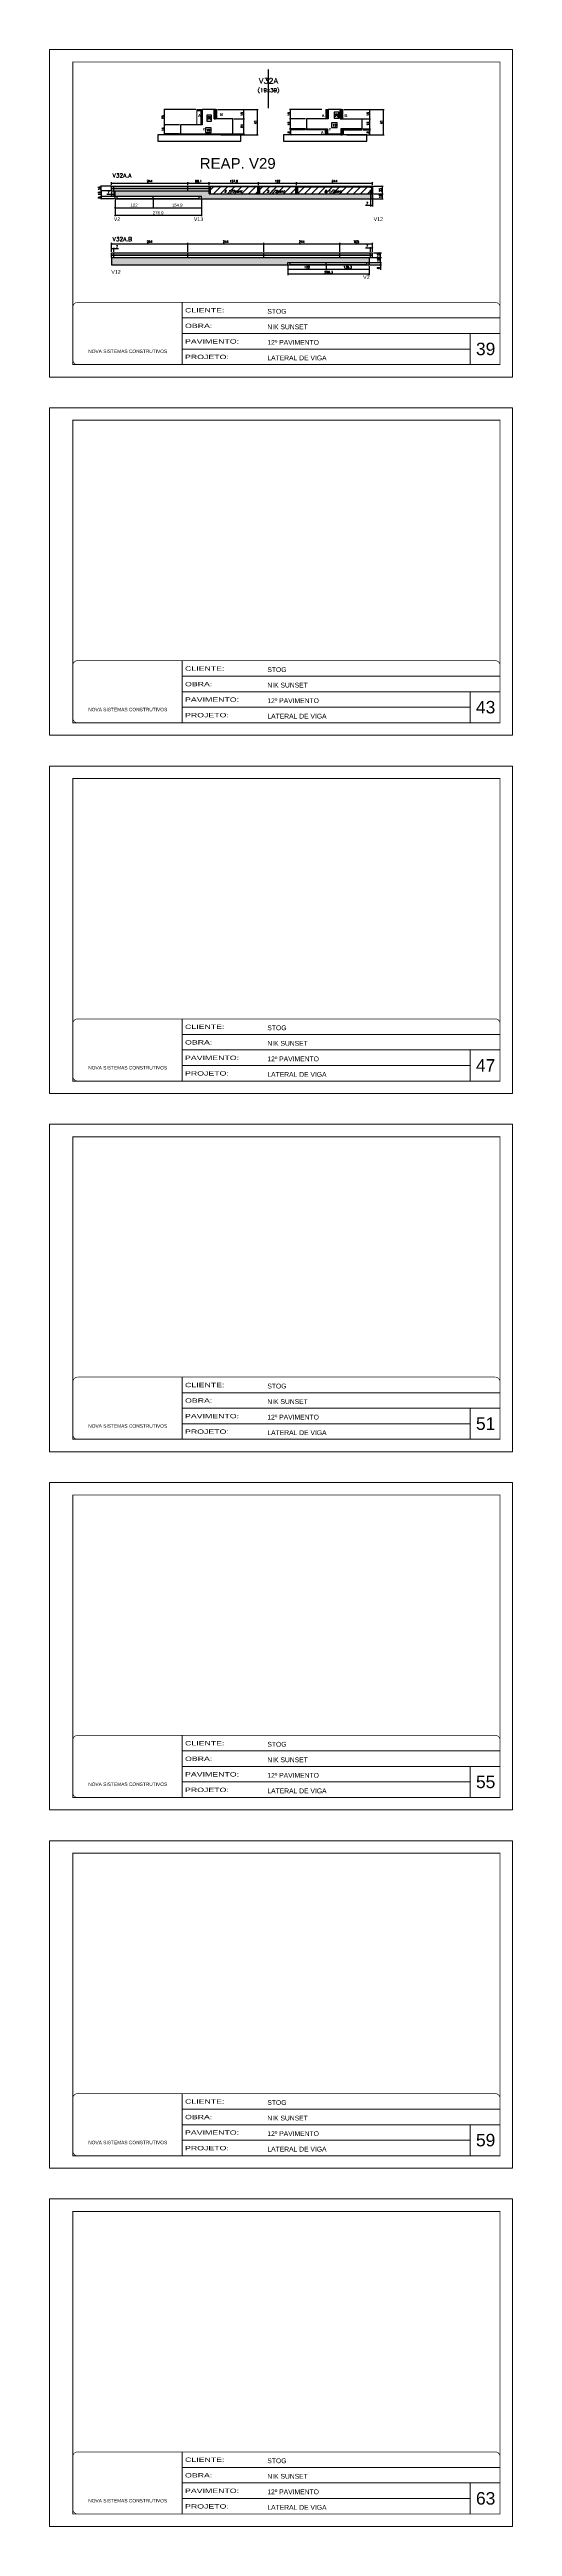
# Model space of a CAD drawing. Extents: x -10448 to -1189, y -11772 to 17235.
# Drawn here: x -7278 to -5793, y -1434 to 6507 of the extents above; entities that cross this region are included whole.
import ezdxf
from ezdxf.enums import TextEntityAlignment as Align

# ---------------------------------------------------------------- set-up
doc = ezdxf.new("R2010")
doc.units = 0
for name, pattern in [('CONTINUO', [0]), ('DASHED', [0.75, 0.5, -0.25]), ('HIDDEN', [0.375, 0.25, -0.125])]:
    doc.linetypes.add(name, pattern=pattern)
for name, color, linetype in [('5', 5, 'Continuous'), ('barrote', 251, 'Continuous'), ('COTA', 241, 'Continuous'), ('Cota Seção (2x)', 4, 'Continuous'), ('detalhes', 4, 'Continuous'), ('Painéis', 200, 'Continuous'), ('PONTALETE', 7, 'Continuous'), ('Reaproveitamento', 251, 'Continuous'), ('SARR_2.2x7', 40, 'Continuous'), ('SARR_3.5x7', 81, 'Continuous'), ('texto', 7, 'Continuous'), ('Texto de Titulo', 7, 'Continuous'), ('Texto Qtd Sarr', 242, 'Continuous')]:
    doc.layers.add(name, color=color, linetype=linetype)
for name, color, linetype, lineweight in [('CARIMBO', 255, 'Continuous', 9), ('CONCRETO', 251, 'Continuous', 25), ('Folhas', 255, 'Continuous', 9), ('Hachura', 251, 'Continuous', 9), ('Madeira', 126, 'Continuous', 18), ('SARRAFO DE PRESSAO', 251, 'DASHED', 9), ('Texto Seção', 7, 'Continuous', 15)]:
    doc.layers.add(name, color=color, linetype=linetype, lineweight=lineweight)
doc.styles.add('ARIAL', font='arial.ttf')
doc.styles.add('COTA TECNICA', font='techl___.ttf', dxfattribs={"height": 10})
doc.styles.add('REGUA-120', font='ROMANS.shx', dxfattribs={"height": 15})
doc.styles.add('Romans', font='romans.shx')
doc.styles.get("Standard").update_dxf_attribs({"font": 'arial.ttf'})
doc.styles.add('TECNICA', font='techb___.ttf', dxfattribs={"height": 10})
doc.styles.add('Tecnologia', font='')
doc.styles.get('Tecnologia').set_extended_font_data('Forgotten Futurist')
doc.dimstyles.new('Cota Paínel', dxfattribs={"dimtxt": 7, "dimasz": 5, "dimexe": 3, "dimexo": 3, "dimgap": 3, "dimtad": 1, "dimdec": 1, "dimzin": 12, "dimdsep": 46, "dimtxsty": 'Romans', "dimblk": 'ARCHTICK', "dimcen": 0, "dimclrd": 4, "dimclre": 4, "dimclrt": 1, "dimadec": 1, "dimazin": 3, "dimtfac": 1, "dimtdec": 1, "dimtmove": 0, "dimatfit": 3, "dimldrblk": 'OBLIQUE', "dimfxl": 1, "dimtolj": 1, "dimtzin": 12, "dimarcsym": 0})
doc.dimstyles.new('Cota Seção (2x)', dxfattribs={"dimtxt": 7, "dimasz": 5, "dimexe": 3, "dimexo": 3, "dimgap": 2, "dimtad": 3, "dimdec": 1, "dimlfac": 0.5, "dimzin": 12, "dimdsep": 46, "dimtxsty": 'Romans', "dimblk": 'ARCHTICK', "dimcen": 0, "dimclrd": 4, "dimclre": 4, "dimclrt": 1, "dimadec": 1, "dimazin": 3, "dimtfac": 1, "dimtdec": 1, "dimtmove": 0, "dimatfit": 3, "dimldrblk": 'OBLIQUE', "dimfxl": 1, "dimtolj": 1, "dimtzin": 12, "dimarcsym": 0})
doc.dimstyles.new('Cota Seção interna', dxfattribs={"dimtxt": 7, "dimasz": 6, "dimexe": 0.18, "dimexo": 2, "dimgap": -4, "dimtad": 3, "dimdec": 1, "dimlfac": 0.5, "dimzin": 12, "dimdsep": 46, "dimtxsty": 'Romans', "dimblk": 'ARCHTICK', "dimcen": 0.09, "dimse1": 1, "dimse2": 1, "dimsd1": 1, "dimsd2": 1, "dimclrd": 180, "dimclre": 5, "dimclrt": 1, "dimadec": 0, "dimazin": 3, "dimtfac": 1, "dimtdec": 1, "dimtofl": 0, "dimtmove": 0, "dimatfit": 3, "dimldrblk": 'ARCHTICK', "dimfxl": 1, "dimtolj": 1, "dimtzin": 0, "dimarcsym": 0})
doc.dimstyles.new('PAINEL', dxfattribs={"dimtxt": 10, "dimasz": 3, "dimexe": 3, "dimexo": 3, "dimgap": 3, "dimtad": 1, "dimdec": 1, "dimzin": 12, "dimdsep": 46, "dimtxsty": 'COTA TECNICA', "dimblk1": 'OBLIQUE', "dimblk2": 'OBLIQUE', "dimsah": 1, "dimcen": 0.9, "dimclrd": 4, "dimclre": 4, "dimclrt": 240, "dimadec": 1, "dimazin": 3, "dimtfac": 1, "dimtdec": 1, "dimtmove": 0, "dimatfit": 3, "dimfxl": 1, "dimtolj": 1, "dimtzin": 12, "dimarcsym": 0})
pattern_1 = [(45, (1913.133, 28994.1256), (-1.12253202, 1.12253202), [])]

# ---------------------------------------------------------------- blocks, each defined once
blk = doc.blocks.new('9999999999')
at = {"color": 30, "linetype": 'CONTINUO'}
for p, q in [((98564.6, 34230.2), (98564.6, 34429.4)), ((98564.6, 34379.6), (99584, 34379.6)), ((98564.6, 34329.8), (99488, 34329.8)), ((99584, 34329.8), (99488, 34329.8)), ((99488, 34329.8), (99488, 34230.2)), ((98564.6, 34280), (99488, 34280))]:
    blk.add_line(p, q, dxfattribs=at)
at = {"color": 30, "linetype": 'CONTINUO', "const_width": 2}
blk.add_lwpolyline([(99584, 34230.2), (99584, 34414.4, 0.414214), (99569, 34429.4), (98229, 34429.4, 0.414214), (98214, 34414.4), (98214, 34245.2, 0.414214), (98229, 34230.2), (99584, 34230.2)], format="xyb", dxfattribs=at)
at = {"layer": 'Folhas'}
blk.add_lwpolyline([(98139, 34190.2), (99624, 34190.2), (99624, 35240.2), (98139, 35240.2)], close=True, dxfattribs=at)
at = {"layer": 'Folhas', "color": 30, "const_width": 3}
blk.add_lwpolyline([(98214, 34230.2), (99584, 34230.2), (99584, 35200.2), (98214, 35200.2)], close=True, dxfattribs=at)
at = {"color": 7, "linetype": 'Continuous', "ltscale": 5, "style": 'ARIAL'}
for s, height, p in [('STOG', 15.48, (98837.7, 34393.1)), ('12º PAVIMENTO', 15.483, (98837.7, 34293.5)), ('NIK SUNSET', 15.48, (98837.7, 34343.3)), ('NOVA SISTEMAS CONSTRUTIVOS', 11.059, (98263.2, 34267.2)), ('LATERAL DE VIGA', 15.483, (98837.7, 34243.7))]:
    blk.add_text(s, height=height, dxfattribs=at).set_placement(p)
at = {"layer": 'Folhas', "color": 7, "style": 'Tecnologia', "width": 1.5}
for s, p in [('CLIENTE:', (98573.7, 34397.2)), ('OBRA:', (98573.7, 34347.3)), ('PAVIMENTO:', (98573.7, 34297.5)), ('PROJETO:', (98573.7, 34247.7))]:
    blk.add_text(s, height=14, dxfattribs=at).set_placement(p)
blk = doc.blocks.new('_ArchTick')
at = {"color": 0, "linetype": 'ByBlock', "const_width": 0.15}
blk.add_lwpolyline([(-0.5, -0.5), (0.5, 0.5)], dxfattribs=at)
blk = doc.blocks.new('*D1151')
at = {"layer": 'COTA', "color": 4, "lineweight": -2, "transparency": 16777216}
for p, q in [((-6738.7, 6315.3), (-6652.7, 6315.3)), ((-6687.1, 6285.3), (-6652.7, 6285.3)), ((-6655.7, 6315.3), (-6655.7, 6285.3))]:
    blk.add_line(p, q, dxfattribs=at)
at = {"layer": 'Defpoints', "color": 0, "transparency": 16777216}
for p in [(-6741.7, 6315.3), (-6690.1, 6285.3), (-6655.7, 6285.3)]:
    blk.add_point(p, dxfattribs=at)
at = {"layer": 'COTA', "color": 4, "lineweight": -2, "transparency": 16777216, "xscale": 5, "yscale": 5, "zscale": 5}
for p, rotation in [((-6655.7, 6315.3), 90), ((-6655.7, 6285.3), 270)]:
    blk.add_blockref('_ArchTick', p, dxfattribs=dict(at, rotation=rotation))
at = {"layer": 'COTA', "color": 1, "transparency": 16777216, "insert": (-6661.2, 6300.3), "char_height": 7, "attachment_point": 5, "rotation": 90, "style": 'Romans'}
blk.add_mtext('\\A1;15', dxfattribs=at)
blk = doc.blocks.new('_Oblique')
at = {"color": 0, "linetype": 'ByBlock', "lineweight": -2}
blk.add_line((-0.5, -0.5), (0.5, 0.5), dxfattribs=at)
blk = doc.blocks.new('*D1152')
at = {"layer": 'COTA', "color": 4, "lineweight": -2, "transparency": 16777216}
for p, q in [((-6687.1, 6285.3), (-6652.7, 6285.3)), ((-6655.7, 6285.3), (-6655.7, 6237.3)), ((-6687.1, 6237.3), (-6652.7, 6237.3))]:
    blk.add_line(p, q, dxfattribs=at)
at = {"layer": 'Defpoints', "color": 0, "transparency": 16777216}
for p in [(-6690.1, 6285.3), (-6690.1, 6237.3), (-6655.7, 6237.3)]:
    blk.add_point(p, dxfattribs=at)
at = {"layer": 'COTA', "color": 4, "lineweight": -2, "transparency": 16777216, "xscale": 5, "yscale": 5, "zscale": 5}
for p, rotation in [((-6655.7, 6285.3), 90), ((-6655.7, 6237.3), 270)]:
    blk.add_blockref('_ArchTick', p, dxfattribs=dict(at, rotation=rotation))
at = {"layer": 'COTA', "color": 1, "transparency": 16777216, "insert": (-6661.2, 6261.3), "char_height": 7, "attachment_point": 5, "rotation": 90, "style": 'Romans'}
blk.add_mtext('\\A1;24', dxfattribs=at)
blk = doc.blocks.new('*D1153')
at = {"layer": 'COTA', "color": 4, "lineweight": -2, "transparency": 16777216}
for p, q in [((-6738.7, 6315.3), (-6609.4, 6315.3)), ((-6612.4, 6315.3), (-6612.4, 6233.3)), ((-6729.1, 6233.3), (-6609.4, 6233.3))]:
    blk.add_line(p, q, dxfattribs=at)
at = {"layer": 'Defpoints', "color": 0, "transparency": 16777216}
for p in [(-6741.7, 6315.3), (-6732.1, 6233.3), (-6612.4, 6233.3)]:
    blk.add_point(p, dxfattribs=at)
at = {"layer": 'COTA', "color": 4, "lineweight": -2, "transparency": 16777216, "xscale": 5, "yscale": 5, "zscale": 5}
for p, rotation in [((-6612.4, 6315.3), 90), ((-6612.4, 6233.3), 270)]:
    blk.add_blockref('_ArchTick', p, dxfattribs=dict(at, rotation=rotation))
at = {"layer": 'COTA', "color": 1, "transparency": 16777216, "insert": (-6617.9, 6274.3), "char_height": 7, "attachment_point": 5, "rotation": 90, "style": 'Romans'}
blk.add_mtext('\\A1;41', dxfattribs=at)
blk = doc.blocks.new('*D1154')
at = {"layer": 'Cota Seção (2x)', "color": 180, "lineweight": -2, "transparency": 16777216}
for p, q in [((-6758.5, 6296.9), (-6773.5, 6296.9)), ((-6773.5, 6296.9), (-6773.5, 6277.9)), ((-6773.5, 6277.9), (-6758.5, 6277.9)), ((-6758.5, 6277.9), (-6758.5, 6296.9))]:
    blk.add_line(p, q, dxfattribs=at)
at = {"layer": 'Defpoints', "color": 0, "transparency": 16777216}
for p in [(-6750.1, 6315.3), (-6754.5, 6237.3), (-6750.1, 6237.3)]:
    blk.add_point(p, dxfattribs=at)
at = {"layer": 'Cota Seção (2x)', "color": 1, "transparency": 16777216, "insert": (-6766, 6287.4), "char_height": 7, "attachment_point": 5, "rotation": 90, "style": 'Romans'}
blk.add_mtext('\\A1;39', dxfattribs=at)
blk = doc.blocks.new('*D1155')
at = {"layer": 'Cota Seção (2x)', "color": 180, "lineweight": -2, "transparency": 16777216}
for p, q in [((-6760.1, 6255.7), (-6778.1, 6255.7)), ((-6778.1, 6255.7), (-6778.1, 6240.7)), ((-6778.1, 6240.7), (-6760.1, 6240.7)), ((-6760.1, 6240.7), (-6760.1, 6255.7))]:
    blk.add_line(p, q, dxfattribs=at)
at = {"layer": 'Defpoints', "color": 0, "transparency": 16777216}
for p in [(-6788.1, 6315.3), (-6750.1, 6315.3), (-6750.1, 6236.7)]:
    blk.add_point(p, dxfattribs=at)
at = {"layer": 'Cota Seção (2x)', "color": 1, "transparency": 16777216, "insert": (-6769.1, 6248.2), "char_height": 7, "attachment_point": 5, "style": 'Romans'}
blk.add_mtext('\\A1;19', dxfattribs=at)
blk = doc.blocks.new('*D1156')
at = {"layer": 'COTA', "color": 4, "lineweight": -2, "transparency": 16777216}
for p, q in [((-6861.1, 6265.3), (-6912, 6265.3)), ((-6861.1, 6237.3), (-6912, 6237.3)), ((-6909, 6237.3), (-6909, 6265.3))]:
    blk.add_line(p, q, dxfattribs=at)
at = {"layer": 'Defpoints', "color": 0, "transparency": 16777216}
for p in [(-6909, 6265.3), (-6858.1, 6265.3), (-6858.1, 6237.3)]:
    blk.add_point(p, dxfattribs=at)
at = {"layer": 'COTA', "color": 4, "lineweight": -2, "transparency": 16777216, "xscale": 5, "yscale": 5, "zscale": 5}
for p, rotation in [((-6909, 6265.3), 90), ((-6909, 6237.3), 270)]:
    blk.add_blockref('_ArchTick', p, dxfattribs=dict(at, rotation=rotation))
at = {"layer": 'COTA', "color": 1, "transparency": 16777216, "insert": (-6914.5, 6251.3), "char_height": 7, "attachment_point": 5, "rotation": 90, "style": 'Romans'}
blk.add_mtext('\\A1;14', dxfattribs=at)
blk = doc.blocks.new('*D1157')
at = {"layer": 'COTA', "color": 4, "lineweight": -2, "transparency": 16777216}
for p, q in [((-6809.1, 6315.3), (-6912, 6315.3)), ((-6909, 6265.3), (-6909, 6315.3)), ((-6861.1, 6265.3), (-6912, 6265.3))]:
    blk.add_line(p, q, dxfattribs=at)
at = {"layer": 'Defpoints', "color": 0, "transparency": 16777216}
for p in [(-6909, 6315.3), (-6806.1, 6315.3), (-6858.1, 6265.3)]:
    blk.add_point(p, dxfattribs=at)
at = {"layer": 'COTA', "color": 4, "lineweight": -2, "transparency": 16777216, "xscale": 5, "yscale": 5, "zscale": 5}
for p, rotation in [((-6909, 6315.3), 90), ((-6909, 6265.3), 270)]:
    blk.add_blockref('_ArchTick', p, dxfattribs=dict(at, rotation=rotation))
at = {"layer": 'COTA', "color": 1, "transparency": 16777216, "insert": (-6914.5, 6290.3), "char_height": 7, "attachment_point": 5, "rotation": 90, "style": 'Romans'}
blk.add_mtext('\\A1;25', dxfattribs=at)
blk = doc.blocks.new('titulo1')
at = {"layer": 'Defpoints', "color": 252, "linetype": 'HIDDEN', "ltscale": 2}
blk.add_line((0, 0), (0, 125), dxfattribs=at)
at = {"layer": 'Defpoints', "style": 'Romans', "oblique": 15}
blk.add_attdef('FOLHA', text='', height=10, dxfattribs=at).set_placement((0, 15.6), align=Align.MIDDLE_CENTER)
at = {"layer": 'Texto Qtd Sarr', "color": 3, "style": 'Romans', "oblique": 15}
for tag, height, p in [('TITULO', 17, (0, 71.4)), ('SEÇÃO', 12, (0, 41.5))]:
    blk.add_attdef(tag, text='', height=height, dxfattribs=at).set_placement(p, align=Align.MIDDLE_CENTER)
blk = doc.blocks.new('*D1158')
at = {"layer": 'COTA', "color": 4, "lineweight": -2, "transparency": 16777216}
for p, q in [((-6334.7, 6315.3), (-6248.7, 6315.3)), ((-6283.1, 6285.3), (-6248.7, 6285.3)), ((-6251.7, 6315.3), (-6251.7, 6285.3))]:
    blk.add_line(p, q, dxfattribs=at)
at = {"layer": 'Defpoints', "color": 0, "transparency": 16777216}
for p in [(-6337.7, 6315.3), (-6286.1, 6285.3), (-6251.7, 6285.3)]:
    blk.add_point(p, dxfattribs=at)
at = {"layer": 'COTA', "color": 4, "lineweight": -2, "transparency": 16777216, "xscale": 5, "yscale": 5, "zscale": 5}
for p, rotation in [((-6251.7, 6315.3), 90), ((-6251.7, 6285.3), 270)]:
    blk.add_blockref('_ArchTick', p, dxfattribs=dict(at, rotation=rotation))
at = {"layer": 'COTA', "color": 1, "transparency": 16777216, "insert": (-6257.2, 6300.3), "char_height": 7, "attachment_point": 5, "rotation": 90, "style": 'Romans'}
blk.add_mtext('\\A1;15', dxfattribs=at)
blk = doc.blocks.new('*D1160')
at = {"layer": 'COTA', "color": 4, "lineweight": -2, "transparency": 16777216}
for p, q in [((-6283.1, 6285.3), (-6248.7, 6285.3)), ((-6251.7, 6285.3), (-6251.7, 6253.3)), ((-6273.1, 6253.3), (-6248.7, 6253.3))]:
    blk.add_line(p, q, dxfattribs=at)
at = {"layer": 'Defpoints', "color": 0, "transparency": 16777216}
for p in [(-6286.1, 6285.3), (-6276.1, 6253.3), (-6251.7, 6253.3)]:
    blk.add_point(p, dxfattribs=at)
at = {"layer": 'COTA', "color": 4, "lineweight": -2, "transparency": 16777216, "xscale": 5, "yscale": 5, "zscale": 5}
for p, rotation in [((-6251.7, 6285.3), 90), ((-6251.7, 6253.3), 270)]:
    blk.add_blockref('_ArchTick', p, dxfattribs=dict(at, rotation=rotation))
at = {"layer": 'COTA', "color": 1, "transparency": 16777216, "insert": (-6257.2, 6269.3), "char_height": 7, "attachment_point": 5, "rotation": 90, "style": 'Romans'}
blk.add_mtext('\\A1;16', dxfattribs=at)
blk = doc.blocks.new('*D1159')
at = {"layer": 'COTA', "color": 4, "lineweight": -2, "transparency": 16777216}
for p, q in [((-6334.7, 6315.3), (-6205.4, 6315.3)), ((-6208.4, 6315.3), (-6208.4, 6233.3)), ((-6325.1, 6233.3), (-6205.4, 6233.3))]:
    blk.add_line(p, q, dxfattribs=at)
at = {"layer": 'Defpoints', "color": 0, "transparency": 16777216}
for p in [(-6337.7, 6315.3), (-6328.1, 6233.3), (-6208.4, 6233.3)]:
    blk.add_point(p, dxfattribs=at)
at = {"layer": 'COTA', "color": 4, "lineweight": -2, "transparency": 16777216, "xscale": 5, "yscale": 5, "zscale": 5}
for p, rotation in [((-6208.4, 6315.3), 90), ((-6208.4, 6233.3), 270)]:
    blk.add_blockref('_ArchTick', p, dxfattribs=dict(at, rotation=rotation))
at = {"layer": 'COTA', "color": 1, "transparency": 16777216, "insert": (-6213.9, 6274.3), "char_height": 7, "attachment_point": 5, "rotation": 90, "style": 'Romans'}
blk.add_mtext('\\A1;41', dxfattribs=at)
blk = doc.blocks.new('*D1161')
at = {"layer": 'Cota Seção (2x)', "color": 180, "lineweight": -2, "transparency": 16777216}
for p, q in [((-6350.1, 6305.8), (-6365.1, 6305.8)), ((-6365.1, 6305.8), (-6365.1, 6286.8)), ((-6365.1, 6286.8), (-6350.1, 6286.8)), ((-6350.1, 6286.8), (-6350.1, 6305.8))]:
    blk.add_line(p, q, dxfattribs=at)
at = {"layer": 'Defpoints', "color": 0, "transparency": 16777216}
for p in [(-6346.1, 6315.3), (-6386.1, 6237.3), (-6346.1, 6237.3)]:
    blk.add_point(p, dxfattribs=at)
at = {"layer": 'Cota Seção (2x)', "color": 1, "transparency": 16777216, "insert": (-6357.6, 6296.3), "char_height": 7, "attachment_point": 5, "rotation": 90, "style": 'Romans'}
blk.add_mtext('\\A1;39', dxfattribs=at)
blk = doc.blocks.new('*D1162')
at = {"layer": 'Cota Seção (2x)', "color": 180, "lineweight": -2, "transparency": 16777216}
for p, q in [((-6355.4, 6271.7), (-6373.4, 6271.7)), ((-6373.4, 6271.7), (-6373.4, 6256.7)), ((-6373.4, 6256.7), (-6355.4, 6256.7)), ((-6355.4, 6256.7), (-6355.4, 6271.7))]:
    blk.add_line(p, q, dxfattribs=at)
at = {"layer": 'Defpoints', "color": 0, "transparency": 16777216}
for p in [(-6384.1, 6315.3), (-6346.1, 6315.3), (-6346.1, 6252.7)]:
    blk.add_point(p, dxfattribs=at)
at = {"layer": 'Cota Seção (2x)', "color": 1, "transparency": 16777216, "insert": (-6364.4, 6264.2), "char_height": 7, "attachment_point": 5, "style": 'Romans'}
blk.add_mtext('\\A1;19', dxfattribs=at)
blk = doc.blocks.new('*D1163')
at = {"layer": 'COTA', "color": 4, "lineweight": -2, "transparency": 16777216}
for p, q in [((-6457.1, 6285.3), (-6508, 6285.3)), ((-6505, 6253.3), (-6505, 6285.3)), ((-6457.1, 6253.3), (-6508, 6253.3))]:
    blk.add_line(p, q, dxfattribs=at)
at = {"layer": 'Defpoints', "color": 0, "transparency": 16777216}
for p in [(-6505, 6285.3), (-6454.1, 6285.3), (-6454.1, 6253.3)]:
    blk.add_point(p, dxfattribs=at)
at = {"layer": 'COTA', "color": 4, "lineweight": -2, "transparency": 16777216, "xscale": 5, "yscale": 5, "zscale": 5}
for p, rotation in [((-6505, 6285.3), 90), ((-6505, 6253.3), 270)]:
    blk.add_blockref('_ArchTick', p, dxfattribs=dict(at, rotation=rotation))
at = {"layer": 'COTA', "color": 1, "transparency": 16777216, "insert": (-6510.5, 6269.3), "char_height": 7, "attachment_point": 5, "rotation": 90, "style": 'Romans'}
blk.add_mtext('\\A1;16', dxfattribs=at)
blk = doc.blocks.new('*D1164')
at = {"layer": 'COTA', "color": 4, "lineweight": -2, "transparency": 16777216}
for p, q in [((-6405.1, 6315.3), (-6508, 6315.3)), ((-6457.1, 6285.3), (-6508, 6285.3)), ((-6505, 6285.3), (-6505, 6315.3))]:
    blk.add_line(p, q, dxfattribs=at)
at = {"layer": 'Defpoints', "color": 0, "transparency": 16777216}
for p in [(-6505, 6315.3), (-6454.1, 6285.3), (-6402.1, 6315.3)]:
    blk.add_point(p, dxfattribs=at)
at = {"layer": 'COTA', "color": 4, "lineweight": -2, "transparency": 16777216, "xscale": 5, "yscale": 5, "zscale": 5}
for p, rotation in [((-6505, 6315.3), 90), ((-6505, 6285.3), 270)]:
    blk.add_blockref('_ArchTick', p, dxfattribs=dict(at, rotation=rotation))
at = {"layer": 'COTA', "color": 1, "transparency": 16777216, "insert": (-6510.5, 6300.3), "char_height": 7, "attachment_point": 5, "rotation": 90, "style": 'Romans'}
blk.add_mtext('\\A1;15', dxfattribs=at)
blk = doc.blocks.new('*D1165')
at = {"layer": 'COTA', "color": 4, "lineweight": -2, "transparency": 16777216}
for p, q in [((-6457.1, 6249.3), (-6508, 6249.3)), ((-6457.1, 6233.3), (-6508, 6233.3)), ((-6505, 6249.3), (-6505, 6233.3))]:
    blk.add_line(p, q, dxfattribs=at)
at = {"layer": 'Defpoints', "color": 0, "transparency": 16777216}
for p in [(-6505, 6233.3), (-6454.1, 6249.3), (-6454.1, 6233.3)]:
    blk.add_point(p, dxfattribs=at)
at = {"layer": 'COTA', "color": 4, "lineweight": -2, "transparency": 16777216, "xscale": 5, "yscale": 5, "zscale": 5}
for p, rotation in [((-6505, 6249.3), 90), ((-6505, 6233.3), 270)]:
    blk.add_blockref('_ArchTick', p, dxfattribs=dict(at, rotation=rotation))
at = {"layer": 'COTA', "color": 1, "transparency": 16777216, "insert": (-6510.5, 6241.3), "char_height": 7, "attachment_point": 5, "rotation": 90, "style": 'Romans'}
blk.add_mtext('\\A1;8', dxfattribs=at)
blk = doc.blocks.new('*D1166')
at = {"layer": 'COTA', "color": 4, "linetype": 'ByBlock', "lineweight": -2, "transparency": 16777216}
for p, q in [((-7068.1, 6025.4), (-7068.1, 5997)), ((-7068.1, 6000), (-6946.1, 6000)), ((-6946.1, 6025.4), (-6946.1, 5997))]:
    blk.add_line(p, q, dxfattribs=at)
at = {"layer": 'Defpoints', "color": 0, "linetype": 'ByBlock', "transparency": 16777216}
for p in [(-7068.1, 6028.4), (-6946.1, 6028.4), (-6946.1, 6000)]:
    blk.add_point(p, dxfattribs=at)
at = {"layer": 'COTA', "color": 4, "linetype": 'ByBlock', "lineweight": -2, "transparency": 16777216, "xscale": 3, "yscale": 3, "zscale": 3, "rotation": 180}
blk.add_blockref('_Oblique', (-7068.1, 6000), dxfattribs=at)
at = {"layer": 'COTA', "color": 4, "linetype": 'ByBlock', "lineweight": -2, "transparency": 16777216, "xscale": 3, "yscale": 3, "zscale": 3}
blk.add_blockref('_Oblique', (-6946.1, 6000), dxfattribs=at)
at = {"layer": 'COTA', "color": 240, "linetype": 'ByBlock', "transparency": 16777216, "insert": (-7007.1, 6008.1), "char_height": 10, "attachment_point": 5, "style": 'COTA TECNICA'}
blk.add_mtext('\\A1;122', dxfattribs=at)
blk = doc.blocks.new('*D1167')
at = {"layer": 'COTA', "color": 4, "linetype": 'ByBlock', "lineweight": -2, "transparency": 16777216}
for p, q in [((-6946.1, 6025.4), (-6946.1, 5997)), ((-6946.1, 6000), (-6791.2, 6000)), ((-6791.2, 6025.4), (-6791.2, 5997))]:
    blk.add_line(p, q, dxfattribs=at)
at = {"layer": 'Defpoints', "color": 0, "linetype": 'ByBlock', "transparency": 16777216}
for p in [(-6946.1, 6028.4), (-6791.2, 6028.4), (-6791.2, 6000)]:
    blk.add_point(p, dxfattribs=at)
at = {"layer": 'COTA', "color": 4, "linetype": 'ByBlock', "lineweight": -2, "transparency": 16777216, "xscale": 3, "yscale": 3, "zscale": 3, "rotation": 180}
blk.add_blockref('_Oblique', (-6946.1, 6000), dxfattribs=at)
at = {"layer": 'COTA', "color": 4, "linetype": 'ByBlock', "lineweight": -2, "transparency": 16777216, "xscale": 3, "yscale": 3, "zscale": 3}
blk.add_blockref('_Oblique', (-6791.2, 6000), dxfattribs=at)
at = {"layer": 'COTA', "color": 240, "linetype": 'ByBlock', "transparency": 16777216, "insert": (-6868.7, 6008.1), "char_height": 10, "attachment_point": 5, "style": 'COTA TECNICA'}
blk.add_mtext('\\A1;154.9', dxfattribs=at)
blk = doc.blocks.new('*D1168')
at = {"layer": 'COTA', "color": 4, "linetype": 'ByBlock', "lineweight": -2, "transparency": 16777216}
for p, q in [((-7068.1, 6025.4), (-7068.1, 5972.5)), ((-7068.1, 5975.5), (-6791.2, 5975.5)), ((-6791.2, 6025.4), (-6791.2, 5972.5))]:
    blk.add_line(p, q, dxfattribs=at)
at = {"layer": 'Defpoints', "color": 0, "linetype": 'ByBlock', "transparency": 16777216}
for p in [(-7068.1, 6028.4), (-6791.2, 6028.4), (-6791.2, 5975.5)]:
    blk.add_point(p, dxfattribs=at)
at = {"layer": 'COTA', "color": 4, "linetype": 'ByBlock', "lineweight": -2, "transparency": 16777216, "xscale": 3, "yscale": 3, "zscale": 3, "rotation": 180}
blk.add_blockref('_Oblique', (-7068.1, 5975.5), dxfattribs=at)
at = {"layer": 'COTA', "color": 4, "linetype": 'ByBlock', "lineweight": -2, "transparency": 16777216, "xscale": 3, "yscale": 3, "zscale": 3}
blk.add_blockref('_Oblique', (-6791.2, 5975.5), dxfattribs=at)
at = {"layer": 'COTA', "color": 240, "linetype": 'ByBlock', "transparency": 16777216, "insert": (-6929.7, 5983.6), "char_height": 10, "attachment_point": 5, "style": 'COTA TECNICA'}
blk.add_mtext('\\A1;276.9', dxfattribs=at)
blk = doc.blocks.new('*D1169')
at = {"layer": 'COTA', "color": 4, "lineweight": -2, "transparency": 16777216}
for p, q in [((-7079.1, 6042.5), (-7094.8, 6042.5)), ((-7079.1, 6051.4), (-7079.1, 6039.5)), ((-7072.1, 6042.5), (-7079.1, 6042.5)), ((-7072.1, 6051.4), (-7072.1, 6039.5))]:
    blk.add_line(p, q, dxfattribs=at)
at = {"layer": 'Defpoints', "color": 0, "transparency": 16777216}
for p in [(-7079.1, 6054.4), (-7079.1, 6042.5), (-7072.1, 6054.4)]:
    blk.add_point(p, dxfattribs=at)
at = {"layer": 'COTA', "color": 4, "lineweight": -2, "transparency": 16777216, "xscale": 5, "yscale": 5, "zscale": 5, "rotation": 180}
blk.add_blockref('_ArchTick', (-7079.1, 6042.5), dxfattribs=at)
at = {"layer": 'COTA', "color": 4, "lineweight": -2, "transparency": 16777216, "xscale": 5, "yscale": 5, "zscale": 5}
blk.add_blockref('_ArchTick', (-7072.1, 6042.5), dxfattribs=at)
at = {"layer": 'COTA', "color": 1, "transparency": 16777216, "insert": (-7089.5, 6049), "char_height": 7, "attachment_point": 5, "style": 'Romans'}
blk.add_mtext('\\A1;7', dxfattribs=at)
blk = doc.blocks.new('*D1170')
at = {"layer": 'COTA', "color": 4, "lineweight": -2, "transparency": 16777216}
for p, q in [((-7079.1, 6072.4), (-7079.1, 6081.4)), ((-7079.1, 6078.4), (-6835.1, 6078.4)), ((-6835.1, 6072.4), (-6835.1, 6081.4))]:
    blk.add_line(p, q, dxfattribs=at)
at = {"layer": 'Defpoints', "color": 0, "transparency": 16777216}
for p in [(-7079.1, 6069.4), (-6835.1, 6078.4), (-6835.1, 6069.4)]:
    blk.add_point(p, dxfattribs=at)
at = {"layer": 'COTA', "color": 4, "lineweight": -2, "transparency": 16777216, "xscale": 5, "yscale": 5, "zscale": 5, "rotation": 180}
blk.add_blockref('_ArchTick', (-7079.1, 6078.4), dxfattribs=at)
at = {"layer": 'COTA', "color": 4, "lineweight": -2, "transparency": 16777216, "xscale": 5, "yscale": 5, "zscale": 5}
blk.add_blockref('_ArchTick', (-6835.1, 6078.4), dxfattribs=at)
at = {"layer": 'COTA', "color": 1, "transparency": 16777216, "insert": (-6957.1, 6084.9), "char_height": 7, "attachment_point": 5, "style": 'Romans'}
blk.add_mtext('\\A1;244', dxfattribs=at)
blk = doc.blocks.new('*D1171')
at = {"layer": 'COTA', "color": 4, "lineweight": -2, "transparency": 16777216}
for p, q in [((-6766, 6072.4), (-6766, 6081.4)), ((-6766, 6078.4), (-6608.1, 6078.4)), ((-6608.1, 6072.4), (-6608.1, 6081.4))]:
    blk.add_line(p, q, dxfattribs=at)
at = {"layer": 'Defpoints', "color": 0, "transparency": 16777216}
for p in [(-6766, 6069.4), (-6608.1, 6078.4), (-6608.1, 6069.4)]:
    blk.add_point(p, dxfattribs=at)
at = {"layer": 'COTA', "color": 4, "lineweight": -2, "transparency": 16777216, "xscale": 5, "yscale": 5, "zscale": 5, "rotation": 180}
blk.add_blockref('_ArchTick', (-6766, 6078.4), dxfattribs=at)
at = {"layer": 'COTA', "color": 4, "lineweight": -2, "transparency": 16777216, "xscale": 5, "yscale": 5, "zscale": 5}
blk.add_blockref('_ArchTick', (-6608.1, 6078.4), dxfattribs=at)
at = {"layer": 'COTA', "color": 1, "transparency": 16777216, "insert": (-6687.1, 6084.9), "char_height": 7, "attachment_point": 5, "style": 'Romans'}
blk.add_mtext('\\A1;157.9', dxfattribs=at)
blk = doc.blocks.new('*D1172')
at = {"layer": 'COTA', "color": 4, "linetype": 'ByBlock', "lineweight": -2, "transparency": 16777216}
for p, q in [((-6239.1, 6044.4), (-6207.6, 6044.4)), ((-6210.6, 6028.4), (-6210.6, 6044.4))]:
    blk.add_line(p, q, dxfattribs=at)
at = {"layer": 'COTA', "color": 4, "lineweight": -2, "transparency": 16777216}
blk.add_line((-6239.1, 6028.4), (-6207.6, 6028.4), dxfattribs=at)
at = {"layer": 'Defpoints', "color": 0, "linetype": 'ByBlock', "transparency": 16777216}
for p in [(-6242.1, 6044.4), (-6210.6, 6044.4), (-6242.1, 6028.4)]:
    blk.add_point(p, dxfattribs=at)
at = {"layer": 'COTA', "color": 4, "linetype": 'ByBlock', "lineweight": -2, "transparency": 16777216, "xscale": 5, "yscale": 5, "zscale": 5}
for p, rotation in [((-6210.6, 6044.4), 90), ((-6210.6, 6028.4), 270)]:
    blk.add_blockref('_ArchTick', p, dxfattribs=dict(at, rotation=rotation))
at = {"layer": 'COTA', "color": 1, "linetype": 'ByBlock', "transparency": 16777216, "insert": (-6217.1, 6036.4), "char_height": 7, "attachment_point": 5, "rotation": 90, "style": 'Romans'}
blk.add_mtext('\\A1;16', dxfattribs=at)
blk = doc.blocks.new('*D1173')
at = {"layer": 'COTA', "color": 4, "lineweight": -2, "transparency": 16777216}
for p, q in [((-6239.1, 6069.4), (-6207.6, 6069.4)), ((-6239.1, 6044.4), (-6207.6, 6044.4)), ((-6210.6, 6044.4), (-6210.6, 6069.4))]:
    blk.add_line(p, q, dxfattribs=at)
at = {"layer": 'Defpoints', "color": 0, "transparency": 16777216}
for p in [(-6242.1, 6069.4), (-6242.1, 6044.4), (-6210.6, 6069.4)]:
    blk.add_point(p, dxfattribs=at)
at = {"layer": 'COTA', "color": 4, "lineweight": -2, "transparency": 16777216, "xscale": 5, "yscale": 5, "zscale": 5}
for p, rotation in [((-6210.6, 6069.4), 90), ((-6210.6, 6044.4), 270)]:
    blk.add_blockref('_ArchTick', p, dxfattribs=dict(at, rotation=rotation))
at = {"layer": 'COTA', "color": 1, "transparency": 16777216, "insert": (-6217.1, 6056.9), "char_height": 7, "attachment_point": 5, "rotation": 90, "style": 'Romans'}
blk.add_mtext('\\A1;25', dxfattribs=at)
blk = doc.blocks.new('*D1174')
at = {"layer": 'COTA', "color": 4, "linetype": 'ByBlock', "lineweight": -2, "transparency": 16777216}
for p, q in [((-6249.1, 6041.4), (-6249.1, 6004.3)), ((-6242.1, 6041.4), (-6242.1, 6004.3)), ((-6249.1, 6007.3), (-6264.8, 6007.3)), ((-6242.1, 6007.3), (-6249.1, 6007.3))]:
    blk.add_line(p, q, dxfattribs=at)
at = {"layer": 'Defpoints', "color": 0, "linetype": 'ByBlock', "transparency": 16777216}
for p in [(-6249.1, 6044.4), (-6242.1, 6044.4), (-6249.1, 6007.3)]:
    blk.add_point(p, dxfattribs=at)
at = {"layer": 'COTA', "color": 4, "linetype": 'ByBlock', "lineweight": -2, "transparency": 16777216, "xscale": 5, "yscale": 5, "zscale": 5, "rotation": 180}
blk.add_blockref('_ArchTick', (-6249.1, 6007.3), dxfattribs=at)
at = {"layer": 'COTA', "color": 4, "linetype": 'ByBlock', "lineweight": -2, "transparency": 16777216, "xscale": 5, "yscale": 5, "zscale": 5}
blk.add_blockref('_ArchTick', (-6242.1, 6007.3), dxfattribs=at)
at = {"layer": 'COTA', "color": 1, "linetype": 'ByBlock', "transparency": 16777216, "insert": (-6259.5, 6013.8), "char_height": 7, "attachment_point": 5, "style": 'Romans'}
blk.add_mtext('\\A1;7', dxfattribs=at)
blk = doc.blocks.new('*D1175')
at = {"layer": 'COTA', "color": 4, "lineweight": -2, "transparency": 16777216}
for p, q in [((-7082.1, 6069.4), (-7115.1, 6069.4)), ((-7082.1, 6054.4), (-7115.1, 6054.4)), ((-7112.1, 6054.4), (-7112.1, 6069.4))]:
    blk.add_line(p, q, dxfattribs=at)
at = {"layer": 'Defpoints', "color": 0, "transparency": 16777216}
for p in [(-7112.1, 6069.4), (-7079.1, 6069.4), (-7079.1, 6054.4)]:
    blk.add_point(p, dxfattribs=at)
at = {"layer": 'COTA', "color": 4, "lineweight": -2, "transparency": 16777216, "xscale": 5, "yscale": 5, "zscale": 5}
for p, rotation in [((-7112.1, 6069.4), 90), ((-7112.1, 6054.4), 270)]:
    blk.add_blockref('_ArchTick', p, dxfattribs=dict(at, rotation=rotation))
at = {"layer": 'COTA', "color": 1, "transparency": 16777216, "insert": (-7118.6, 6061.9), "char_height": 7, "attachment_point": 5, "rotation": 90, "style": 'Romans'}
blk.add_mtext('\\A1;15', dxfattribs=at)
blk = doc.blocks.new('*D1176')
at = {"layer": 'COTA', "color": 4, "lineweight": -2, "transparency": 16777216}
for p, q in [((-7082.1, 6054.4), (-7115.1, 6054.4)), ((-7071.1, 6036.4), (-7115.1, 6036.4)), ((-7112.1, 6054.4), (-7112.1, 6036.4))]:
    blk.add_line(p, q, dxfattribs=at)
at = {"layer": 'Defpoints', "color": 0, "transparency": 16777216}
for p in [(-7112.1, 6036.4), (-7079.1, 6054.4), (-7068.1, 6036.4)]:
    blk.add_point(p, dxfattribs=at)
at = {"layer": 'COTA', "color": 4, "lineweight": -2, "transparency": 16777216, "xscale": 5, "yscale": 5, "zscale": 5}
for p, rotation in [((-7112.1, 6054.4), 90), ((-7112.1, 6036.4), 270)]:
    blk.add_blockref('_ArchTick', p, dxfattribs=dict(at, rotation=rotation))
at = {"layer": 'COTA', "color": 1, "transparency": 16777216, "insert": (-7118.6, 6045.4), "char_height": 7, "attachment_point": 5, "rotation": 90, "style": 'Romans'}
blk.add_mtext('\\A1;18', dxfattribs=at)
blk = doc.blocks.new('*D1177')
at = {"layer": 'COTA', "color": 4, "lineweight": -2, "transparency": 16777216}
for p, q in [((-7071.1, 6036.4), (-7115.1, 6036.4)), ((-7112.1, 6036.4), (-7112.1, 6028.4)), ((-7071.1, 6028.4), (-7115.1, 6028.4))]:
    blk.add_line(p, q, dxfattribs=at)
at = {"layer": 'Defpoints', "color": 0, "transparency": 16777216}
for p in [(-7068.1, 6036.4), (-7112.1, 6028.4), (-7068.1, 6028.4)]:
    blk.add_point(p, dxfattribs=at)
at = {"layer": 'COTA', "color": 4, "lineweight": -2, "transparency": 16777216, "xscale": 5, "yscale": 5, "zscale": 5}
for p, rotation in [((-7112.1, 6036.4), 90), ((-7112.1, 6028.4), 270)]:
    blk.add_blockref('_ArchTick', p, dxfattribs=dict(at, rotation=rotation))
at = {"layer": 'COTA', "color": 1, "transparency": 16777216, "insert": (-7118.6, 6032.4), "char_height": 7, "attachment_point": 5, "rotation": 90, "style": 'Romans'}
blk.add_mtext('\\A1;8', dxfattribs=at)
blk = doc.blocks.new('*D1178')
at = {"layer": 'COTA', "color": 4, "lineweight": -2, "transparency": 16777216}
for p, q in [((-6835.1, 6072.4), (-6835.1, 6081.4)), ((-6835.1, 6078.4), (-6766, 6078.4)), ((-6766, 6072.4), (-6766, 6081.4))]:
    blk.add_line(p, q, dxfattribs=at)
at = {"layer": 'Defpoints', "color": 0, "transparency": 16777216}
for p in [(-6835.1, 6069.4), (-6766, 6078.4), (-6766, 6069.4)]:
    blk.add_point(p, dxfattribs=at)
at = {"layer": 'COTA', "color": 4, "lineweight": -2, "transparency": 16777216, "xscale": 5, "yscale": 5, "zscale": 5, "rotation": 180}
blk.add_blockref('_ArchTick', (-6835.1, 6078.4), dxfattribs=at)
at = {"layer": 'COTA', "color": 4, "lineweight": -2, "transparency": 16777216, "xscale": 5, "yscale": 5, "zscale": 5}
blk.add_blockref('_ArchTick', (-6766, 6078.4), dxfattribs=at)
at = {"layer": 'COTA', "color": 1, "transparency": 16777216, "insert": (-6800.6, 6084.9), "char_height": 7, "attachment_point": 5, "style": 'Romans'}
blk.add_mtext('\\A1;69.1', dxfattribs=at)
blk = doc.blocks.new('*D1179')
at = {"layer": 'COTA', "color": 4, "lineweight": -2, "transparency": 16777216}
for p, q in [((-6608.1, 6072.4), (-6608.1, 6081.4)), ((-6608.1, 6078.4), (-6486.1, 6078.4)), ((-6486.1, 6072.4), (-6486.1, 6081.4))]:
    blk.add_line(p, q, dxfattribs=at)
at = {"layer": 'Defpoints', "color": 0, "transparency": 16777216}
for p in [(-6608.1, 6069.4), (-6486.1, 6078.4), (-6486.1, 6069.4)]:
    blk.add_point(p, dxfattribs=at)
at = {"layer": 'COTA', "color": 4, "lineweight": -2, "transparency": 16777216, "xscale": 5, "yscale": 5, "zscale": 5, "rotation": 180}
blk.add_blockref('_ArchTick', (-6608.1, 6078.4), dxfattribs=at)
at = {"layer": 'COTA', "color": 4, "lineweight": -2, "transparency": 16777216, "xscale": 5, "yscale": 5, "zscale": 5}
blk.add_blockref('_ArchTick', (-6486.1, 6078.4), dxfattribs=at)
at = {"layer": 'COTA', "color": 1, "transparency": 16777216, "insert": (-6547.1, 6084.9), "char_height": 7, "attachment_point": 5, "style": 'Romans'}
blk.add_mtext('\\A1;122', dxfattribs=at)
blk = doc.blocks.new('*D1180')
at = {"layer": 'COTA', "color": 4, "lineweight": -2, "transparency": 16777216}
for p, q in [((-6486.1, 6072.4), (-6486.1, 6081.4)), ((-6486.1, 6078.4), (-6242.1, 6078.4)), ((-6242.1, 6072.4), (-6242.1, 6081.4))]:
    blk.add_line(p, q, dxfattribs=at)
at = {"layer": 'Defpoints', "color": 0, "transparency": 16777216}
for p in [(-6486.1, 6069.4), (-6242.1, 6078.4), (-6242.1, 6069.4)]:
    blk.add_point(p, dxfattribs=at)
at = {"layer": 'COTA', "color": 4, "lineweight": -2, "transparency": 16777216, "xscale": 5, "yscale": 5, "zscale": 5, "rotation": 180}
blk.add_blockref('_ArchTick', (-6486.1, 6078.4), dxfattribs=at)
at = {"layer": 'COTA', "color": 4, "lineweight": -2, "transparency": 16777216, "xscale": 5, "yscale": 5, "zscale": 5}
blk.add_blockref('_ArchTick', (-6242.1, 6078.4), dxfattribs=at)
at = {"layer": 'COTA', "color": 1, "transparency": 16777216, "insert": (-6364.1, 6084.9), "char_height": 7, "attachment_point": 5, "style": 'Romans'}
blk.add_mtext('\\A1;244', dxfattribs=at)
blk = doc.blocks.new('*D1181')
at = {"layer": 'COTA', "color": 4, "linetype": 'ByBlock', "lineweight": -2, "transparency": 16777216}
for p, q in [((-6249.1, 5870.6), (-6264.8, 5870.6)), ((-6249.1, 5858.7), (-6249.1, 5873.6)), ((-6242.1, 5870.6), (-6249.1, 5870.6)), ((-6242.1, 5858.7), (-6242.1, 5873.6))]:
    blk.add_line(p, q, dxfattribs=at)
at = {"layer": 'Defpoints', "color": 0, "linetype": 'ByBlock', "transparency": 16777216}
for p in [(-6249.1, 5870.6), (-6249.1, 5855.7), (-6242.1, 5855.7)]:
    blk.add_point(p, dxfattribs=at)
at = {"layer": 'COTA', "color": 4, "linetype": 'ByBlock', "lineweight": -2, "transparency": 16777216, "xscale": 5, "yscale": 5, "zscale": 5, "rotation": 180}
blk.add_blockref('_ArchTick', (-6249.1, 5870.6), dxfattribs=at)
at = {"layer": 'COTA', "color": 4, "linetype": 'ByBlock', "lineweight": -2, "transparency": 16777216, "xscale": 5, "yscale": 5, "zscale": 5}
blk.add_blockref('_ArchTick', (-6242.1, 5870.6), dxfattribs=at)
at = {"layer": 'COTA', "color": 1, "linetype": 'ByBlock', "transparency": 16777216, "insert": (-6259.5, 5877.1), "char_height": 7, "attachment_point": 5, "style": 'Romans'}
blk.add_mtext('\\A1;7', dxfattribs=at)
blk = doc.blocks.new('*D1182')
at = {"layer": 'COTA', "color": 4, "linetype": 'ByBlock', "lineweight": -2, "transparency": 16777216}
for p, q in [((-7079.1, 5858.7), (-7079.1, 5871.7)), ((-7079.1, 5868.7), (-7072.1, 5868.7)), ((-7072.1, 5858.7), (-7072.1, 5871.7)), ((-7072.1, 5868.7), (-7056.5, 5868.7))]:
    blk.add_line(p, q, dxfattribs=at)
at = {"layer": 'Defpoints', "color": 0, "linetype": 'ByBlock', "transparency": 16777216}
for p in [(-7079.1, 5855.7), (-7072.1, 5868.7), (-7072.1, 5855.7)]:
    blk.add_point(p, dxfattribs=at)
at = {"layer": 'COTA', "color": 4, "linetype": 'ByBlock', "lineweight": -2, "transparency": 16777216, "xscale": 5, "yscale": 5, "zscale": 5, "rotation": 180}
blk.add_blockref('_ArchTick', (-7079.1, 5868.7), dxfattribs=at)
at = {"layer": 'COTA', "color": 4, "linetype": 'ByBlock', "lineweight": -2, "transparency": 16777216, "xscale": 5, "yscale": 5, "zscale": 5}
blk.add_blockref('_ArchTick', (-7072.1, 5868.7), dxfattribs=at)
at = {"layer": 'COTA', "color": 1, "linetype": 'ByBlock', "transparency": 16777216, "insert": (-7061.8, 5875.2), "char_height": 7, "attachment_point": 5, "style": 'Romans'}
blk.add_mtext('\\A1;7', dxfattribs=at)
blk = doc.blocks.new('*D1183')
at = {"layer": 'COTA', "color": 4, "linetype": 'ByBlock', "lineweight": -2, "transparency": 16777216}
for p, q in [((-7079.1, 5858.7), (-7079.1, 5887.5)), ((-7079.1, 5884.5), (-6835.1, 5884.5)), ((-6835.1, 5858.7), (-6835.1, 5887.5))]:
    blk.add_line(p, q, dxfattribs=at)
at = {"layer": 'Defpoints', "color": 0, "linetype": 'ByBlock', "transparency": 16777216}
for p in [(-6835.1, 5884.5), (-7079.1, 5855.7), (-6835.1, 5855.7)]:
    blk.add_point(p, dxfattribs=at)
at = {"layer": 'COTA', "color": 4, "linetype": 'ByBlock', "lineweight": -2, "transparency": 16777216, "xscale": 5, "yscale": 5, "zscale": 5, "rotation": 180}
blk.add_blockref('_ArchTick', (-7079.1, 5884.5), dxfattribs=at)
at = {"layer": 'COTA', "color": 4, "linetype": 'ByBlock', "lineweight": -2, "transparency": 16777216, "xscale": 5, "yscale": 5, "zscale": 5}
blk.add_blockref('_ArchTick', (-6835.1, 5884.5), dxfattribs=at)
at = {"layer": 'COTA', "color": 1, "linetype": 'ByBlock', "transparency": 16777216, "insert": (-6957.1, 5891), "char_height": 7, "attachment_point": 5, "style": 'Romans'}
blk.add_mtext('\\A1;244', dxfattribs=at)
blk = doc.blocks.new('*D1184')
at = {"layer": 'COTA', "color": 4, "linetype": 'ByBlock', "lineweight": -2, "transparency": 16777216}
for p, q in [((-6835.1, 5858.7), (-6835.1, 5887.5)), ((-6835.1, 5884.5), (-6591.1, 5884.5)), ((-6591.1, 5858.7), (-6591.1, 5887.5))]:
    blk.add_line(p, q, dxfattribs=at)
at = {"layer": 'Defpoints', "color": 0, "linetype": 'ByBlock', "transparency": 16777216}
for p in [(-6591.1, 5884.5), (-6835.1, 5855.7), (-6591.1, 5855.7)]:
    blk.add_point(p, dxfattribs=at)
at = {"layer": 'COTA', "color": 4, "linetype": 'ByBlock', "lineweight": -2, "transparency": 16777216, "xscale": 5, "yscale": 5, "zscale": 5, "rotation": 180}
blk.add_blockref('_ArchTick', (-6835.1, 5884.5), dxfattribs=at)
at = {"layer": 'COTA', "color": 4, "linetype": 'ByBlock', "lineweight": -2, "transparency": 16777216, "xscale": 5, "yscale": 5, "zscale": 5}
blk.add_blockref('_ArchTick', (-6591.1, 5884.5), dxfattribs=at)
at = {"layer": 'COTA', "color": 1, "linetype": 'ByBlock', "transparency": 16777216, "insert": (-6713.1, 5891), "char_height": 7, "attachment_point": 5, "style": 'Romans'}
blk.add_mtext('\\A1;244', dxfattribs=at)
blk = doc.blocks.new('*D1185')
at = {"layer": 'COTA', "color": 4, "linetype": 'ByBlock', "lineweight": -2, "transparency": 16777216}
for p, q in [((-6591.1, 5858.7), (-6591.1, 5887.5)), ((-6591.1, 5884.5), (-6347.1, 5884.5)), ((-6347.1, 5858.7), (-6347.1, 5887.5))]:
    blk.add_line(p, q, dxfattribs=at)
at = {"layer": 'Defpoints', "color": 0, "linetype": 'ByBlock', "transparency": 16777216}
for p in [(-6347.1, 5884.5), (-6591.1, 5855.7), (-6347.1, 5855.7)]:
    blk.add_point(p, dxfattribs=at)
at = {"layer": 'COTA', "color": 4, "linetype": 'ByBlock', "lineweight": -2, "transparency": 16777216, "xscale": 5, "yscale": 5, "zscale": 5, "rotation": 180}
blk.add_blockref('_ArchTick', (-6591.1, 5884.5), dxfattribs=at)
at = {"layer": 'COTA', "color": 4, "linetype": 'ByBlock', "lineweight": -2, "transparency": 16777216, "xscale": 5, "yscale": 5, "zscale": 5}
blk.add_blockref('_ArchTick', (-6347.1, 5884.5), dxfattribs=at)
at = {"layer": 'COTA', "color": 1, "linetype": 'ByBlock', "transparency": 16777216, "insert": (-6469.1, 5891), "char_height": 7, "attachment_point": 5, "style": 'Romans'}
blk.add_mtext('\\A1;244', dxfattribs=at)
blk = doc.blocks.new('*D1186')
at = {"layer": 'COTA', "color": 4, "linetype": 'ByBlock', "lineweight": -2, "transparency": 16777216}
for p, q in [((-6347.1, 5858.7), (-6347.1, 5887.5)), ((-6347.1, 5884.5), (-6242.1, 5884.5)), ((-6242.1, 5858.7), (-6242.1, 5887.5))]:
    blk.add_line(p, q, dxfattribs=at)
at = {"layer": 'Defpoints', "color": 0, "linetype": 'ByBlock', "transparency": 16777216}
for p in [(-6242.1, 5884.5), (-6347.1, 5855.7), (-6242.1, 5855.7)]:
    blk.add_point(p, dxfattribs=at)
at = {"layer": 'COTA', "color": 4, "linetype": 'ByBlock', "lineweight": -2, "transparency": 16777216, "xscale": 5, "yscale": 5, "zscale": 5, "rotation": 180}
blk.add_blockref('_ArchTick', (-6347.1, 5884.5), dxfattribs=at)
at = {"layer": 'COTA', "color": 4, "linetype": 'ByBlock', "lineweight": -2, "transparency": 16777216, "xscale": 5, "yscale": 5, "zscale": 5}
blk.add_blockref('_ArchTick', (-6242.1, 5884.5), dxfattribs=at)
at = {"layer": 'COTA', "color": 1, "linetype": 'ByBlock', "transparency": 16777216, "insert": (-6294.6, 5891), "char_height": 7, "attachment_point": 5, "style": 'Romans'}
blk.add_mtext('\\A1;105', dxfattribs=at)
blk = doc.blocks.new('*D1187')
at = {"layer": 'COTA', "color": 4, "lineweight": -2, "transparency": 16777216}
for p, q in [((-6250.1, 5840.7), (-6213.8, 5840.7)), ((-6239.1, 5855.7), (-6213.8, 5855.7)), ((-6216.8, 5840.7), (-6216.8, 5855.7))]:
    blk.add_line(p, q, dxfattribs=at)
at = {"layer": 'Defpoints', "color": 0, "transparency": 16777216}
for p in [(-6253.1, 5840.7), (-6242.1, 5855.7), (-6216.8, 5855.7)]:
    blk.add_point(p, dxfattribs=at)
at = {"layer": 'COTA', "color": 4, "lineweight": -2, "transparency": 16777216, "xscale": 5, "yscale": 5, "zscale": 5}
for p, rotation in [((-6216.8, 5855.7), 90), ((-6216.8, 5840.7), 270)]:
    blk.add_blockref('_ArchTick', p, dxfattribs=dict(at, rotation=rotation))
at = {"layer": 'COTA', "color": 1, "transparency": 16777216, "insert": (-6223.3, 5848.2), "char_height": 7, "attachment_point": 5, "rotation": 90, "style": 'Romans'}
blk.add_mtext('\\A1;15', dxfattribs=at)
blk = doc.blocks.new('*D1188')
at = {"layer": 'COTA', "color": 4, "linetype": 'ByBlock', "lineweight": -2, "transparency": 16777216}
for p, q in [((-6250.1, 5840.7), (-6213.8, 5840.7)), ((-6250.1, 5824.7), (-6213.8, 5824.7)), ((-6216.8, 5824.7), (-6216.8, 5840.7))]:
    blk.add_line(p, q, dxfattribs=at)
at = {"layer": 'Defpoints', "color": 0, "linetype": 'ByBlock', "transparency": 16777216}
for p in [(-6253.1, 5840.7), (-6253.1, 5824.7), (-6216.8, 5840.7)]:
    blk.add_point(p, dxfattribs=at)
at = {"layer": 'COTA', "color": 4, "linetype": 'ByBlock', "lineweight": -2, "transparency": 16777216, "xscale": 5, "yscale": 5, "zscale": 5}
for p, rotation in [((-6216.8, 5840.7), 90), ((-6216.8, 5824.7), 270)]:
    blk.add_blockref('_ArchTick', p, dxfattribs=dict(at, rotation=rotation))
at = {"layer": 'COTA', "color": 1, "linetype": 'ByBlock', "transparency": 16777216, "insert": (-6223.3, 5832.7), "char_height": 7, "attachment_point": 5, "rotation": 90, "style": 'Romans'}
blk.add_mtext('\\A1;16', dxfattribs=at)
blk = doc.blocks.new('*D1189')
at = {"layer": 'COTA', "color": 4, "lineweight": -2, "transparency": 16777216}
for p, q in [((-6273.1, 6249.3), (-6248.7, 6249.3)), ((-6273.1, 6233.3), (-6248.7, 6233.3)), ((-6251.7, 6249.3), (-6251.7, 6233.3))]:
    blk.add_line(p, q, dxfattribs=at)
at = {"layer": 'Defpoints', "color": 0, "transparency": 16777216}
for p in [(-6276.1, 6249.3), (-6276.1, 6233.3), (-6251.7, 6233.3)]:
    blk.add_point(p, dxfattribs=at)
at = {"layer": 'COTA', "color": 4, "lineweight": -2, "transparency": 16777216, "xscale": 5, "yscale": 5, "zscale": 5}
for p, rotation in [((-6251.7, 6249.3), 90), ((-6251.7, 6233.3), 270)]:
    blk.add_blockref('_ArchTick', p, dxfattribs=dict(at, rotation=rotation))
at = {"layer": 'COTA', "color": 1, "transparency": 16777216, "insert": (-6257.2, 6241.3), "char_height": 7, "attachment_point": 5, "rotation": 90, "style": 'Romans'}
blk.add_mtext('\\A1;8', dxfattribs=at)
blk = doc.blocks.new('*D1190')
at = {"layer": 'COTA', "color": 4, "lineweight": -2, "transparency": 16777216}
for p, q in [((-6250.1, 5824.7), (-6213.8, 5824.7)), ((-6250.1, 5816.7), (-6213.8, 5816.7)), ((-6216.8, 5824.7), (-6216.8, 5816.7)), ((-6216.8, 5816.7), (-6216.8, 5801))]:
    blk.add_line(p, q, dxfattribs=at)
at = {"layer": 'Defpoints', "color": 0, "transparency": 16777216}
for p in [(-6253.1, 5824.7), (-6253.1, 5816.7), (-6216.8, 5816.7)]:
    blk.add_point(p, dxfattribs=at)
at = {"layer": 'COTA', "color": 4, "lineweight": -2, "transparency": 16777216, "xscale": 5, "yscale": 5, "zscale": 5}
for p, rotation in [((-6216.8, 5824.7), 90), ((-6216.8, 5816.7), 270)]:
    blk.add_blockref('_ArchTick', p, dxfattribs=dict(at, rotation=rotation))
at = {"layer": 'COTA', "color": 1, "transparency": 16777216, "insert": (-6223.3, 5806.4), "char_height": 7, "attachment_point": 5, "rotation": 90, "style": 'Romans'}
blk.add_mtext('\\A1;8', dxfattribs=at)
blk = doc.blocks.new('*D1191')
at = {"layer": 'COTA', "color": 4, "lineweight": -2, "transparency": 16777216}
for p, q in [((-6513.4, 5813.7), (-6513.4, 5799.9)), ((-6513.4, 5802.9), (-6391.4, 5802.9)), ((-6391.4, 5813.7), (-6391.4, 5799.9))]:
    blk.add_line(p, q, dxfattribs=at)
at = {"layer": 'Defpoints', "color": 0, "transparency": 16777216}
for p in [(-6513.4, 5816.7), (-6391.4, 5816.7), (-6391.4, 5802.9)]:
    blk.add_point(p, dxfattribs=at)
at = {"layer": 'COTA', "color": 4, "lineweight": -2, "transparency": 16777216, "xscale": 5, "yscale": 5, "zscale": 5, "rotation": 180}
blk.add_blockref('_ArchTick', (-6513.4, 5802.9), dxfattribs=at)
at = {"layer": 'COTA', "color": 4, "lineweight": -2, "transparency": 16777216, "xscale": 5, "yscale": 5, "zscale": 5}
blk.add_blockref('_ArchTick', (-6391.4, 5802.9), dxfattribs=at)
at = {"layer": 'COTA', "color": 1, "transparency": 16777216, "insert": (-6452.4, 5809.4), "char_height": 7, "attachment_point": 5, "style": 'Romans'}
blk.add_mtext('\\A1;122', dxfattribs=at)
blk = doc.blocks.new('*D1192')
at = {"layer": 'COTA', "color": 4, "lineweight": -2, "transparency": 16777216}
for p, q in [((-6391.4, 5813.7), (-6391.4, 5799.9)), ((-6391.4, 5802.9), (-6253.1, 5802.9)), ((-6253.1, 5813.7), (-6253.1, 5799.9))]:
    blk.add_line(p, q, dxfattribs=at)
at = {"layer": 'Defpoints', "color": 0, "transparency": 16777216}
for p in [(-6391.4, 5816.7), (-6253.1, 5816.7), (-6253.1, 5802.9)]:
    blk.add_point(p, dxfattribs=at)
at = {"layer": 'COTA', "color": 4, "lineweight": -2, "transparency": 16777216, "xscale": 5, "yscale": 5, "zscale": 5, "rotation": 180}
blk.add_blockref('_ArchTick', (-6391.4, 5802.9), dxfattribs=at)
at = {"layer": 'COTA', "color": 4, "lineweight": -2, "transparency": 16777216, "xscale": 5, "yscale": 5, "zscale": 5}
blk.add_blockref('_ArchTick', (-6253.1, 5802.9), dxfattribs=at)
at = {"layer": 'COTA', "color": 1, "transparency": 16777216, "insert": (-6322.3, 5809.4), "char_height": 7, "attachment_point": 5, "style": 'Romans'}
blk.add_mtext('\\A1;138.3', dxfattribs=at)
blk = doc.blocks.new('*D1193')
at = {"layer": 'COTA', "color": 4, "lineweight": -2, "transparency": 16777216}
for p, q in [((-6513.4, 5813.7), (-6513.4, 5783.5)), ((-6253.1, 5813.7), (-6253.1, 5783.5)), ((-6253.1, 5786.5), (-6513.4, 5786.5))]:
    blk.add_line(p, q, dxfattribs=at)
at = {"layer": 'Defpoints', "color": 0, "transparency": 16777216}
for p in [(-6513.4, 5816.7), (-6253.1, 5816.7), (-6513.4, 5786.5)]:
    blk.add_point(p, dxfattribs=at)
at = {"layer": 'COTA', "color": 4, "lineweight": -2, "transparency": 16777216, "xscale": 5, "yscale": 5, "zscale": 5, "rotation": 180}
blk.add_blockref('_ArchTick', (-6513.4, 5786.5), dxfattribs=at)
at = {"layer": 'COTA', "color": 4, "lineweight": -2, "transparency": 16777216, "xscale": 5, "yscale": 5, "zscale": 5}
blk.add_blockref('_ArchTick', (-6253.1, 5786.5), dxfattribs=at)
at = {"layer": 'COTA', "color": 1, "transparency": 16777216, "insert": (-6383.3, 5793), "char_height": 7, "attachment_point": 5, "style": 'Romans'}
blk.add_mtext('\\A1;260.3', dxfattribs=at)

msp = doc.modelspace()

# ---------------------------------------------------------------- hatches: boundary and pattern name
at = {"layer": 'COTA', "linetype": 'ByBlock'}
h = msp.add_hatch(dxfattribs=at)
h.set_pattern_fill('AR-CONC', color=256, scale=0.03)
h.paths.add_polyline_path([(-6791.24, 6036.42), (-6791.24, 6028.42), (-6242.14, 6028.42), (-6242.14, 6044.42), (-6766.04, 6044.42), (-6766.04, 6054.42), (-7068.14, 6054.42), (-7068.14, 6036.42)])
h = msp.add_hatch(dxfattribs=at)
h.set_pattern_fill('AR-CONC', color=256, scale=0.03)
h.paths.add_polyline_path([(-6513.44, 5816.69), (-6513.44, 5824.69), (-6253.14, 5824.69), (-6253.14, 5840.69), (-7079.14, 5840.69), (-7079.14, 5816.69)])
at = {"layer": 'Hachura'}
h = msp.add_hatch(dxfattribs=at)
h.set_pattern_fill('ANSI31', color=256, scale=0.5, angle=90, style=0)
h.set_pattern_definition([(135, (-29550.979, 14618.5074), (-1.12253202, -1.12253202), [])])
h.paths.add_polyline_path([(-6806.12, 6315.26), (-6806.12, 6310.86), (-6792.12, 6310.86), (-6792.12, 6315.26)])
h = msp.add_hatch(color=256, dxfattribs=at)
h.dxf.hatch_style = 1
h.paths.add_polyline_path([(-6792.12, 6265.26), (-6788.12, 6265.26), (-6788.12, 6315.26), (-6792.12, 6315.26)])
h = msp.add_hatch(color=256, dxfattribs=at)
h.dxf.hatch_style = 1
h.paths.add_polyline_path([(-6750.12, 6285.26), (-6746.12, 6285.26), (-6746.12, 6315.26), (-6750.12, 6315.26)])
h = msp.add_hatch(dxfattribs=at)
h.set_pattern_fill('ANSI31', color=256, scale=0.5, style=0)
h.set_pattern_definition([(45, (1561.5267, 29060.1256), (-1.12253202, 1.12253202), [])])
h.paths.add_polyline_path([(-6741.72, 6315.26), (-6746.12, 6315.26), (-6746.12, 6301.26), (-6741.72, 6301.26)])
h = msp.add_hatch(dxfattribs=at)
h.set_pattern_fill('ANSI31', color=256, scale=0.5, style=0)
h.set_pattern_definition([(45, (1561.5267, 29044.1256), (-1.12253202, 1.12253202), [])])
h.paths.add_polyline_path([(-6741.72, 6299.26), (-6746.12, 6299.26), (-6746.12, 6285.26), (-6741.72, 6285.26)])
h = msp.add_hatch(dxfattribs=at)
h.set_pattern_fill('ANSI31', color=256, scale=0.5, style=0)
h.set_pattern_definition([(45, (1915.133, 29060.1256), (-1.12253202, 1.12253202), [])])
h.paths.add_polyline_path([(-6388.11, 6315.26), (-6392.51, 6315.26), (-6392.51, 6301.26), (-6388.11, 6301.26)])
h = msp.add_hatch(dxfattribs=at)
h.set_pattern_fill('ANSI31', color=256, scale=0.5, style=0)
h.set_pattern_definition([(45, (1915.133, 29044.1256), (-1.12253202, 1.12253202), [])])
h.paths.add_polyline_path([(-6388.11, 6299.26), (-6392.51, 6299.26), (-6392.51, 6285.26), (-6388.11, 6285.26)])
h = msp.add_hatch(color=256, dxfattribs=at)
h.dxf.hatch_style = 1
h.paths.add_polyline_path([(-6388.11, 6285.26), (-6384.11, 6285.26), (-6384.11, 6315.26), (-6388.11, 6315.26)])
h = msp.add_hatch(color=256, dxfattribs=at)
h.dxf.hatch_style = 1
h.paths.add_polyline_path([(-6346.11, 6285.26), (-6342.11, 6285.26), (-6342.11, 6315.26), (-6346.11, 6315.26)])
h = msp.add_hatch(dxfattribs=at)
h.set_pattern_fill('ANSI31', color=256, scale=0.5, style=0)
h.set_pattern_definition([(45, (1965.533, 29060.1256), (-1.12253202, 1.12253202), [])])
h.paths.add_polyline_path([(-6337.71, 6315.26), (-6342.11, 6315.26), (-6342.11, 6301.26), (-6337.71, 6301.26)])
h = msp.add_hatch(dxfattribs=at)
h.set_pattern_fill('ANSI31', color=256, scale=0.5, style=0)
h.set_pattern_definition([(45, (1965.533, 29044.1256), (-1.12253202, 1.12253202), [])])
h.paths.add_polyline_path([(-6337.71, 6299.26), (-6342.11, 6299.26), (-6342.11, 6285.26), (-6337.71, 6285.26)])
h = msp.add_hatch(color=256, dxfattribs=at)
h.dxf.hatch_style = 1
h.paths.add_polyline_path([(-6858.12, 6233.26), (-6858.12, 6237.26), (-6750.12, 6237.26), (-6750.12, 6233.26)])
h = msp.add_hatch(color=256, dxfattribs=at)
h.dxf.hatch_style = 1
h.paths.add_polyline_path([(-6750.12, 6233.26), (-6750.12, 6237.26), (-6690.12, 6237.26), (-6690.12, 6233.26)])
h = msp.add_hatch(color=256, dxfattribs=at)
h.dxf.hatch_style = 1
h.paths.add_polyline_path([(-6454.11, 6249.26), (-6454.11, 6253.26), (-6386.11, 6253.26), (-6386.11, 6249.26)])
h = msp.add_hatch(dxfattribs=at)
h.set_pattern_fill('ANSI31', color=256, scale=0.5, style=0)
h.set_pattern_definition(pattern_1)
h.paths.add_polyline_path([(-6390.11, 6249.26), (-6394.51, 6249.26), (-6394.51, 6233.26), (-6390.11, 6233.26)])
h = msp.add_hatch(color=256, dxfattribs=at)
h.dxf.hatch_style = 1
h.paths.add_polyline_path([(-6390.11, 6233.26), (-6386.11, 6233.26), (-6386.11, 6249.26), (-6390.11, 6249.26)])
h = msp.add_hatch(color=256, dxfattribs=at)
h.dxf.hatch_style = 1
h.paths.add_polyline_path([(-6386.11, 6233.26), (-6386.11, 6237.26), (-6344.11, 6237.26), (-6344.11, 6233.26)])
h = msp.add_hatch(color=256, dxfattribs=at)
h.dxf.hatch_style = 1
h.paths.add_polyline_path([(-6276.11, 6249.26), (-6276.11, 6253.26), (-6344.11, 6253.26), (-6344.11, 6249.26)])
h = msp.add_hatch(color=256, dxfattribs=at)
h.dxf.hatch_style = 1
h.paths.add_polyline_path([(-6344.11, 6233.26), (-6340.11, 6233.26), (-6340.11, 6249.26), (-6344.11, 6249.26)])
h = msp.add_hatch(dxfattribs=at)
h.set_pattern_fill('ANSI31', color=256, scale=0.5, style=0)
h.set_pattern_definition(pattern_1)
h.paths.add_polyline_path([(-6340.11, 6249.26), (-6335.71, 6249.26), (-6335.71, 6233.26), (-6340.11, 6233.26)])
at = {"layer": 'Reaproveitamento'}
h = msp.add_hatch(dxfattribs=at)
h.set_pattern_fill('ANSI31', color=256, scale=5)
h.paths.add_polyline_path([(-6608.14, 6044.42), (-6608.14, 6069.42), (-6766.04, 6069.42), (-6766.04, 6044.42)])
h = msp.add_hatch(dxfattribs=at)
h.set_pattern_fill('ANSI31', color=256, scale=5)
h.paths.add_polyline_path([(-6486.14, 6044.42), (-6486.14, 6069.42), (-6608.14, 6069.42), (-6608.14, 6044.42)])
h = msp.add_hatch(dxfattribs=at)
h.set_pattern_fill('ANSI31', color=256, scale=5)
h.paths.add_polyline_path([(-6486.14, 6069.42), (-6486.14, 6044.42), (-6242.14, 6044.42), (-6242.14, 6069.42)])

# ---------------------------------------------------------------- linework, layer by layer
at = {"layer": 'barrote'}
for points in [[(-6931.3, 6213.26), (-6664.39, 6213.26), (-6664.39, 6233.26), (-6931.3, 6233.26)], [(-6527.29, 6213.26), (-6260.38, 6213.26), (-6260.38, 6233.26), (-6527.29, 6233.26)]]:
    msp.add_lwpolyline(points, close=True, dxfattribs=at)
at = {"layer": 'CONCRETO'}
for points in [[(-6788.12, 6315.26), (-6788.12, 6265.26), (-6858.12, 6265.26), (-6858.12, 6237.26), (-6858.12, 6237.26), (-6858.12, 6237.26), (-6750.12, 6237.26), (-6750.12, 6237.26), (-6690.12, 6237.26), (-6690.12, 6285.26), (-6750.12, 6285.26)], [(-6750.12, 6285.26), (-6750.12, 6307.26), (-6750.12, 6315.26), (-6788.12, 6315.26)], [(-6384.11, 6315.26), (-6384.11, 6285.26), (-6454.11, 6285.26), (-6454.11, 6253.26), (-6454.11, 6253.26), (-6454.11, 6253.26), (-6386.11, 6253.26)], [(-6346.11, 6285.26), (-6346.11, 6307.26), (-6346.11, 6315.26), (-6384.11, 6315.26)], [(-6346.11, 6315.26), (-6346.11, 6285.26), (-6276.11, 6285.26), (-6276.11, 6253.26), (-6276.11, 6253.26), (-6276.11, 6253.26), (-6344.11, 6253.26)]]:
    msp.add_lwpolyline(points, dxfattribs=at)
at = {"layer": 'COTA', "linetype": 'ByBlock'}
for p, q in [((-7068.14, 6036.42), (-7068.14, 6054.42)), ((-6791.24, 6028.42), (-6791.24, 6036.42)), ((-6791.24, 6036.42), (-6791.24, 6036.42)), ((-6242.14, 6028.42), (-6242.14, 6044.42)), ((-6791.24, 6028.42), (-6242.14, 6028.42)), ((-7079.14, 5840.69), (-7079.14, 5816.69)), ((-7079.14, 5816.69), (-6513.44, 5816.69)), ((-6253.14, 5840.69), (-6253.14, 5816.69))]:
    msp.add_line(p, q, dxfattribs=at)
at = {"layer": 'Madeira'}
for points in [[(-6806.12, 6315.26), (-6806.12, 6310.86), (-6792.12, 6310.86), (-6792.12, 6315.26)], [(-6806.12, 6265.26), (-6792.12, 6265.26), (-6792.12, 6315.26), (-6806.12, 6315.26)], [(-6741.72, 6315.26), (-6746.12, 6315.26), (-6746.12, 6301.26), (-6741.72, 6301.26)], [(-6741.72, 6299.26), (-6746.12, 6299.26), (-6746.12, 6285.26), (-6741.72, 6285.26)], [(-6388.11, 6315.26), (-6392.51, 6315.26), (-6392.51, 6301.26), (-6388.11, 6301.26)], [(-6388.11, 6299.26), (-6392.51, 6299.26), (-6392.51, 6285.26), (-6388.11, 6285.26)], [(-6337.71, 6315.26), (-6342.11, 6315.26), (-6342.11, 6301.26), (-6337.71, 6301.26)], [(-6337.71, 6299.26), (-6342.11, 6299.26), (-6342.11, 6285.26), (-6337.71, 6285.26)], [(-6390.11, 6249.26), (-6394.51, 6249.26), (-6394.51, 6233.26), (-6390.11, 6233.26)], [(-6340.11, 6249.26), (-6335.71, 6249.26), (-6335.71, 6233.26), (-6340.11, 6233.26)]]:
    msp.add_lwpolyline(points, close=True, dxfattribs=at)
at = {"layer": 'Painéis', "linetype": 'ByBlock'}
for p, q in [((-7079.14, 6069.42), (-6766.04, 6069.42)), ((-7079.14, 6054.42), (-7079.14, 6069.42)), ((-7079.14, 6054.42), (-6766.04, 6054.42)), ((-7068.14, 6036.42), (-6791.24, 6036.42)), ((-7068.14, 6028.42), (-7068.14, 6036.42)), ((-6946.14, 6028.42), (-6946.14, 6036.42)), ((-6835.14, 6054.42), (-6835.14, 6069.42)), ((-6791.24, 6028.42), (-6791.24, 6036.42)), ((-6766.04, 6069.42), (-6242.14, 6069.42)), ((-6766.04, 6044.42), (-6766.04, 6069.42)), ((-6766.04, 6044.42), (-6242.14, 6044.42)), ((-6242.14, 6044.42), (-6242.14, 6069.42)), ((-7068.14, 6028.42), (-6791.24, 6028.42)), ((-7079.14, 5855.69), (-6242.14, 5855.69)), ((-7079.14, 5840.69), (-7079.14, 5855.69)), ((-7079.14, 5840.69), (-6242.14, 5840.69)), ((-6835.14, 5840.69), (-6835.14, 5855.69)), ((-6591.14, 5840.69), (-6591.14, 5855.69)), ((-6513.44, 5824.69), (-6253.14, 5824.69)), ((-6513.44, 5816.69), (-6513.44, 5824.69)), ((-6513.44, 5816.69), (-6253.14, 5816.69)), ((-6391.44, 5816.69), (-6391.44, 5824.69)), ((-6347.14, 5840.69), (-6347.14, 5855.69)), ((-6253.14, 5816.69), (-6253.14, 5824.69)), ((-6242.14, 5840.69), (-6242.14, 5855.69))]:
    msp.add_line(p, q, dxfattribs=at)
at = {"layer": 'Painéis'}
for p, q in [((-6608.14, 6069.42), (-6608.14, 6044.42)), ((-6486.14, 6069.42), (-6486.14, 6044.42))]:
    msp.add_line(p, q, dxfattribs=at)
for points in [[(-6792.12, 6315.26), (-6788.12, 6315.26), (-6788.12, 6265.26), (-6792.12, 6265.26)], [(-6746.12, 6315.26), (-6750.12, 6315.26), (-6750.12, 6285.26), (-6746.12, 6285.26)], [(-6388.11, 6315.26), (-6384.11, 6315.26), (-6384.11, 6285.26), (-6388.11, 6285.26)], [(-6342.11, 6315.26), (-6346.11, 6315.26), (-6346.11, 6285.26), (-6342.11, 6285.26)], [(-6858.12, 6233.26), (-6858.12, 6237.26), (-6750.12, 6237.26), (-6750.12, 6233.26)], [(-6750.12, 6233.26), (-6750.12, 6237.26), (-6690.12, 6237.26), (-6690.12, 6233.26)], [(-6454.11, 6249.26), (-6454.11, 6253.26), (-6386.11, 6253.26), (-6386.11, 6249.26)], [(-6390.11, 6249.26), (-6386.11, 6249.26), (-6386.11, 6233.26), (-6390.11, 6233.26)], [(-6386.11, 6233.26), (-6386.11, 6237.26), (-6344.11, 6237.26), (-6344.11, 6233.26)], [(-6276.11, 6249.26), (-6276.11, 6253.26), (-6344.11, 6253.26), (-6344.11, 6249.26)], [(-6340.11, 6249.26), (-6344.11, 6249.26), (-6344.11, 6233.26), (-6340.11, 6233.26)]]:
    msp.add_lwpolyline(points, close=True, dxfattribs=at)
at = {"layer": 'SARR_2.2x7', "linetype": 'Continuous'}
for p, q in [((-7079.14, 6062.42), (-6835.14, 6062.42)), ((-7079.14, 6061.42), (-6835.14, 6061.42)), ((-7061.14, 6028.42), (-7061.14, 6036.42)), ((-6835.14, 6062.42), (-6766.04, 6062.42)), ((-6835.14, 6061.42), (-6766.04, 6061.42)), ((-6798.24, 6028.42), (-6798.24, 6036.42)), ((-6608.14, 6067.22), (-6766.04, 6067.22)), ((-6486.14, 6067.22), (-6608.14, 6067.22)), ((-6486.14, 6067.22), (-6242.14, 6067.22)), ((-7061.14, 6029.42), (-6946.14, 6029.42)), ((-6946.14, 6029.42), (-6798.24, 6029.42)), ((-7079.14, 5848.69), (-6835.14, 5848.69)), ((-7079.14, 5847.69), (-6835.14, 5847.69)), ((-6835.14, 5848.69), (-6591.14, 5848.69)), ((-6835.14, 5847.69), (-6591.14, 5847.69)), ((-6591.14, 5848.69), (-6347.14, 5848.69)), ((-6591.14, 5847.69), (-6347.14, 5847.69)), ((-6506.44, 5816.69), (-6506.44, 5824.69)), ((-6506.44, 5817.69), (-6391.44, 5817.69)), ((-6391.44, 5817.69), (-6260.14, 5817.69)), ((-6347.14, 5848.69), (-6242.14, 5848.69)), ((-6347.14, 5847.69), (-6242.14, 5847.69)), ((-6260.14, 5816.69), (-6260.14, 5824.69))]:
    msp.add_line(p, q, dxfattribs=at)
at = {"layer": 'SARR_2.2x7', "linetype": 'HIDDEN', "ltscale": 50}
for p, q in [((-7072.14, 6054.42), (-7072.14, 6069.42)), ((-6249.14, 6044.42), (-6249.14, 6069.42)), ((-7072.14, 5840.69), (-7072.14, 5855.69)), ((-6249.14, 5840.69), (-6249.14, 5855.69))]:
    msp.add_line(p, q, dxfattribs=at)
at = {"layer": 'SARR_3.5x7'}
for p, q in [((-6762.54, 6067.22), (-6762.54, 6044.42)), ((-6611.64, 6067.22), (-6611.64, 6044.42)), ((-6604.64, 6067.22), (-6604.64, 6044.42)), ((-6489.64, 6067.22), (-6489.64, 6044.42)), ((-6482.64, 6067.22), (-6482.64, 6044.42)), ((-6245.64, 6067.22), (-6245.64, 6044.42)), ((-6242.14, 6069.42), (-6242.14, 6044.42))]:
    msp.add_line(p, q, dxfattribs=at)

# ---------------------------------------------------------------- block references
at = {"layer": 'SARRAFO DE PRESSAO', "color": 6, "linetype": 'ByBlock'}
for p in [(-105417.26, -28733.15), (-105417.26, -29881.73), (-105417.26, -31030.3), (-105417.26, -32178.88), (-105417.26, -33327.45), (-105417.26, -34476.03), (-105417.26, -35624.6)]:
    msp.add_blockref('9999999999', p, dxfattribs=at)
at = {"layer": 'Texto Seção'}
ref = msp.add_blockref('titulo1', (-6575.82, 6319.16), dxfattribs=dict(at, xscale=-1))
ref.add_attrib('TITULO', 'V32A', dxfattribs={"layer": 'Texto de Titulo', "color": 7, "height": 17, "style": 'Romans', "width": 1.1}).set_placement((-6575.82, 6406.66), align=Align.MIDDLE_CENTER)
ref.add_attrib('SEÇÃO', '(19x39)', dxfattribs={"layer": 'Texto de Titulo', "color": 7, "height": 12, "style": 'Romans', "width": 1.1}).set_placement((-6575.82, 6376.66), align=Align.MIDDLE_CENTER)

# ---------------------------------------------------------------- texts
at = {"layer": '5', "linetype": 'Continuous'}
for s, p in [('V2', (-7072.07, 5957.45)), ('V13', (-6815.17, 5957.45)), ('V12', (-6238.51, 5957.45)), ('V12', (-7080.02, 5788.03)), ('V2', (-6272.35, 5770.98))]:
    msp.add_text(s, height=12, rotation=0.000036, dxfattribs=at).set_placement(p)
at = {"layer": 'CARIMBO', "style": 'ARIAL'}
for s, p in [('39', (-5910.42, 5527.2)), ('43', (-5910.42, 4378.62)), ('47', (-5910.42, 3230.05)), ('51', (-5910.42, 2081.47)), ('55', (-5910.42, 932.9)), ('59', (-5910.42, -215.68)), ('63', (-5910.42, -1364.26))]:
    msp.add_text(s, height=40, dxfattribs=at).set_placement(p)
at = {"layer": 'detalhes', "style": 'TECNICA'}
for s, p in [('A', (-6802.07, 6290.71)), ('B', (-6731.17, 6294.12)), ('A', (-6405.28, 6290.71)), ('B', (-6332.07, 6290.71)), ('c', (-6786.34, 6247.76)), ('A', (-6408.25, 6236.07)), ('c', (-6382.34, 6247.76))]:
    msp.add_text(s, height=9.6, rotation=360, dxfattribs=at).set_placement(p)
at = {"layer": 'PONTALETE', "linetype": 'Continuous'}
msp.add_text('REAP. V29', height=34.458, dxfattribs=at).set_placement((-6796.35, 6124.78))
at = {"layer": 'texto', "color": 2, "char_height": 8, "attachment_point": 5, "style": 'Romans'}
for s, insert in [('{\\Q19;\\C256;6 1/2pont}', (-6689.58, 6050.88)), ('{\\Q19;\\C256;5 1/2pont}', (-6552.97, 6050.88)), ('{\\Q19;\\C256;8 1/2pont}', (-6368.15, 6051.27))]:
    msp.add_mtext(s, dxfattribs=dict(at, insert=insert))
at = {"layer": 'Texto Seção', "style": 'REGUA-120', "width": 1.05}
for s, p in [('V32A.A', (-7076.14, 6096.9)), ('V32A.B', (-7076.14, 5892.65))]:
    msp.add_text(s, height=13, dxfattribs=at).set_placement(p)

# ---------------------------------------------------------------- dimensions: what is measured, and where the dimension line sits
at = {"layer": 'COTA'}
for base, p1, p2, dimstyle, picture, middle in [((-6909.02, 6315.26), (-6858.12, 6265.26), (-6806.12, 6315.26), 'Cota Seção (2x)', '*D1157', (-6914.52, 6290.26)), ((-6655.66, 6285.26), (-6741.72, 6315.26), (-6690.12, 6285.26), 'Cota Seção (2x)', '*D1151', (-6661.16, 6300.26)), ((-6655.66, 6237.26), (-6690.12, 6285.26), (-6690.12, 6237.26), 'Cota Seção (2x)', '*D1152', (-6661.16, 6261.26)), ((-6505.01, 6315.26), (-6454.11, 6285.26), (-6402.11, 6315.26), 'Cota Seção (2x)', '*D1164', (-6510.51, 6300.26)), ((-6505.01, 6285.26), (-6454.11, 6253.26), (-6454.11, 6285.26), 'Cota Seção (2x)', '*D1163', (-6510.51, 6269.26)), ((-6251.65, 6285.26), (-6337.71, 6315.26), (-6286.11, 6285.26), 'Cota Seção (2x)', '*D1158', (-6257.15, 6300.26)), ((-6251.65, 6253.26), (-6286.11, 6285.26), (-6276.11, 6253.26), 'Cota Seção (2x)', '*D1160', (-6257.15, 6269.26)), ((-6909.02, 6265.26), (-6858.12, 6237.26), (-6858.12, 6265.26), 'Cota Seção (2x)', '*D1156', (-6914.52, 6251.26)), ((-6216.76, 5816.69), (-6253.14, 5824.69), (-6253.14, 5816.69), 'Cota Paínel', '*D1190', (-6223.26, 5806.35))]:
    dim = msp.add_linear_dim(base=base, p1=p1, p2=p2, angle=90, dimstyle=dimstyle, dxfattribs=at)
    dim.commit()
    dim.dimension.update_dxf_attribs({"geometry": picture, "text_midpoint": middle})
for base, p1, p2, dimstyle, picture, middle in [((-6612.43, 6233.26), (-6741.72, 6315.26), (-6732.12, 6233.26), 'Cota Seção (2x)', '*D1153', (-6612.43, 6274.26)), ((-6208.42, 6233.26), (-6337.71, 6315.26), (-6328.11, 6233.26), 'Cota Seção (2x)', '*D1159', (-6208.42, 6274.26)), ((-6505.01, 6233.26), (-6454.11, 6249.26), (-6454.11, 6233.26), 'Cota Seção (2x)', '*D1165', (-6505.01, 6241.26)), ((-6251.65, 6233.26), (-6276.11, 6249.26), (-6276.11, 6233.26), 'Cota Seção (2x)', '*D1189', (-6251.65, 6241.26)), ((-7112.09, 6069.42), (-7079.14, 6054.42), (-7079.14, 6069.42), 'Cota Paínel', '*D1175', (-7112.09, 6061.92)), ((-6210.56, 6069.42), (-6242.14, 6044.42), (-6242.14, 6069.42), 'Cota Paínel', '*D1173', (-6210.56, 6056.92)), ((-6216.76, 5855.69), (-6253.14, 5840.69), (-6242.14, 5855.69), 'Cota Paínel', '*D1187', (-6216.76, 5848.19))]:
    dim = msp.add_linear_dim(base=base, p1=p1, p2=p2, angle=90, dimstyle=dimstyle, dxfattribs=at)
    dim.commit()
    dim.dimension.update_dxf_attribs({"geometry": picture, "text_midpoint": middle, "dimtype": 160})
dim = msp.add_linear_dim(base=(-7112.09, 6036.42), p1=(-7079.14, 6054.42), p2=(-7068.14, 6036.42), angle=90, dimstyle='Cota Paínel', override={"dimtmove": 1}, dxfattribs=at)
dim.commit()
dim.dimension.update_dxf_attribs({"geometry": '*D1176', "text_midpoint": (-7118.59, 6045.42)})
dim = msp.add_linear_dim(base=(-7112.09, 6028.42), p1=(-7068.14, 6036.42), p2=(-7068.14, 6028.42), angle=90, dimstyle='Cota Paínel', override={"dimtmove": 1}, dxfattribs=at)
dim.commit()
dim.dimension.update_dxf_attribs({"geometry": '*D1177', "text_midpoint": (-7112.09, 6032.42), "dimtype": 160})
for base, p1, p2, picture, middle in [((-7079.14, 6042.51), (-7072.14, 6054.42), (-7079.14, 6054.42), '*D1169', (-7089.48, 6049.01)), ((-6835.14, 6078.39), (-7079.14, 6069.42), (-6835.14, 6069.42), '*D1170', (-6957.14, 6084.89)), ((-6766.04, 6078.39), (-6835.14, 6069.42), (-6766.04, 6069.42), '*D1178', (-6800.59, 6084.89)), ((-6486.14, 6078.39), (-6608.14, 6069.42), (-6486.14, 6069.42), '*D1179', (-6547.14, 6084.89)), ((-6391.44, 5802.93), (-6513.44, 5816.69), (-6391.44, 5816.69), '*D1191', (-6452.44, 5809.43)), ((-6513.44, 5786.53), (-6253.14, 5816.69), (-6513.44, 5816.69), '*D1193', (-6383.29, 5793.03))]:
    dim = msp.add_linear_dim(base=base, p1=p1, p2=p2, dimstyle='Cota Paínel', dxfattribs=at)
    dim.commit()
    dim.dimension.update_dxf_attribs({"geometry": picture, "text_midpoint": middle})
for base, p1, p2, picture, middle in [((-6608.14, 6078.39), (-6766.04, 6069.42), (-6608.14, 6069.42), '*D1171', (-6687.09, 6084.89)), ((-6242.14, 6078.39), (-6486.14, 6069.42), (-6242.14, 6069.42), '*D1180', (-6364.14, 6084.89)), ((-6253.14, 5802.93), (-6391.44, 5816.69), (-6253.14, 5816.69), '*D1192', (-6322.29, 5809.43))]:
    dim = msp.add_linear_dim(base=base, p1=p1, p2=p2, dimstyle='Cota Paínel', override={"dimtmove": 1}, dxfattribs=at)
    dim.commit()
    dim.dimension.update_dxf_attribs({"geometry": picture, "text_midpoint": middle})
at = {"layer": 'COTA', "linetype": 'ByBlock'}
for base, p1, p2, dimstyle, picture, middle in [((-6249.14, 6007.32), (-6242.14, 6044.42), (-6249.14, 6044.42), 'Cota Paínel', '*D1174', (-6259.48, 6013.82)), ((-6946.14, 6000), (-7068.14, 6028.42), (-6946.14, 6028.42), 'PAINEL', '*D1166', (-7007.14, 6008.06)), ((-6791.24, 5975.46), (-7068.14, 6028.42), (-6791.24, 6028.42), 'PAINEL', '*D1168', (-6929.69, 5983.59)), ((-6835.14, 5884.53), (-7079.14, 5855.69), (-6835.14, 5855.69), 'Cota Paínel', '*D1183', (-6957.14, 5891.03)), ((-7072.14, 5868.65), (-7079.14, 5855.69), (-7072.14, 5855.69), 'Cota Paínel', '*D1182', (-7061.81, 5875.15)), ((-6591.14, 5884.53), (-6835.14, 5855.69), (-6591.14, 5855.69), 'Cota Paínel', '*D1184', (-6713.14, 5891.03)), ((-6347.14, 5884.53), (-6591.14, 5855.69), (-6347.14, 5855.69), 'Cota Paínel', '*D1185', (-6469.14, 5891.03)), ((-6242.14, 5884.53), (-6347.14, 5855.69), (-6242.14, 5855.69), 'Cota Paínel', '*D1186', (-6294.64, 5891.03)), ((-6249.14, 5870.56), (-6242.14, 5855.69), (-6249.14, 5855.69), 'Cota Paínel', '*D1181', (-6259.48, 5877.06))]:
    dim = msp.add_linear_dim(base=base, p1=p1, p2=p2, dimstyle=dimstyle, dxfattribs=at)
    dim.commit()
    dim.dimension.update_dxf_attribs({"geometry": picture, "text_midpoint": middle})
for base, p1, p2, picture, middle in [((-6210.56, 6044.42), (-6242.14, 6028.42), (-6242.14, 6044.42), '*D1172', (-6210.56, 6036.42)), ((-6216.76, 5840.69), (-6253.14, 5824.69), (-6253.14, 5840.69), '*D1188', (-6216.76, 5832.69))]:
    dim = msp.add_linear_dim(base=base, p1=p1, p2=p2, angle=90, dimstyle='Cota Paínel', dxfattribs=at)
    dim.commit()
    dim.dimension.update_dxf_attribs({"geometry": picture, "text_midpoint": middle, "dimtype": 160})
dim = msp.add_linear_dim(base=(-6791.24, 6000), p1=(-6946.14, 6028.42), p2=(-6791.24, 6028.42), dimstyle='PAINEL', override={"dimtmove": 1}, dxfattribs=at)
dim.commit()
dim.dimension.update_dxf_attribs({"geometry": '*D1167', "text_midpoint": (-6868.69, 6008.14)})
at = {"layer": 'Cota Seção (2x)'}
for base, p1, p2, picture, middle in [((-6750.12, 6236.68), (-6788.12, 6315.26), (-6750.12, 6315.26), '*D1155', (-6769.12, 6236.68)), ((-6346.11, 6252.68), (-6384.11, 6315.26), (-6346.11, 6315.26), '*D1162', (-6364.45, 6252.68))]:
    dim = msp.add_linear_dim(base=base, p1=p1, p2=p2, dimstyle='Cota Seção interna', dxfattribs=at)
    dim.commit()
    dim.dimension.update_dxf_attribs({"geometry": picture, "text_midpoint": middle, "dimtype": 160})
for base, p1, p2, picture, middle in [((-6754.47, 6237.26), (-6750.12, 6315.26), (-6750.12, 6237.26), '*D1154', (-6754.47, 6287.43)), ((-6346.11, 6237.26), (-6346.11, 6315.26), (-6386.11, 6237.26), '*D1161', (-6346.11, 6296.26))]:
    dim = msp.add_linear_dim(base=base, p1=p1, p2=p2, angle=90, dimstyle='Cota Seção interna', dxfattribs=at)
    dim.commit()
    dim.dimension.update_dxf_attribs({"geometry": picture, "text_midpoint": middle, "dimtype": 160})

doc.saveas('drawing.dxf')
